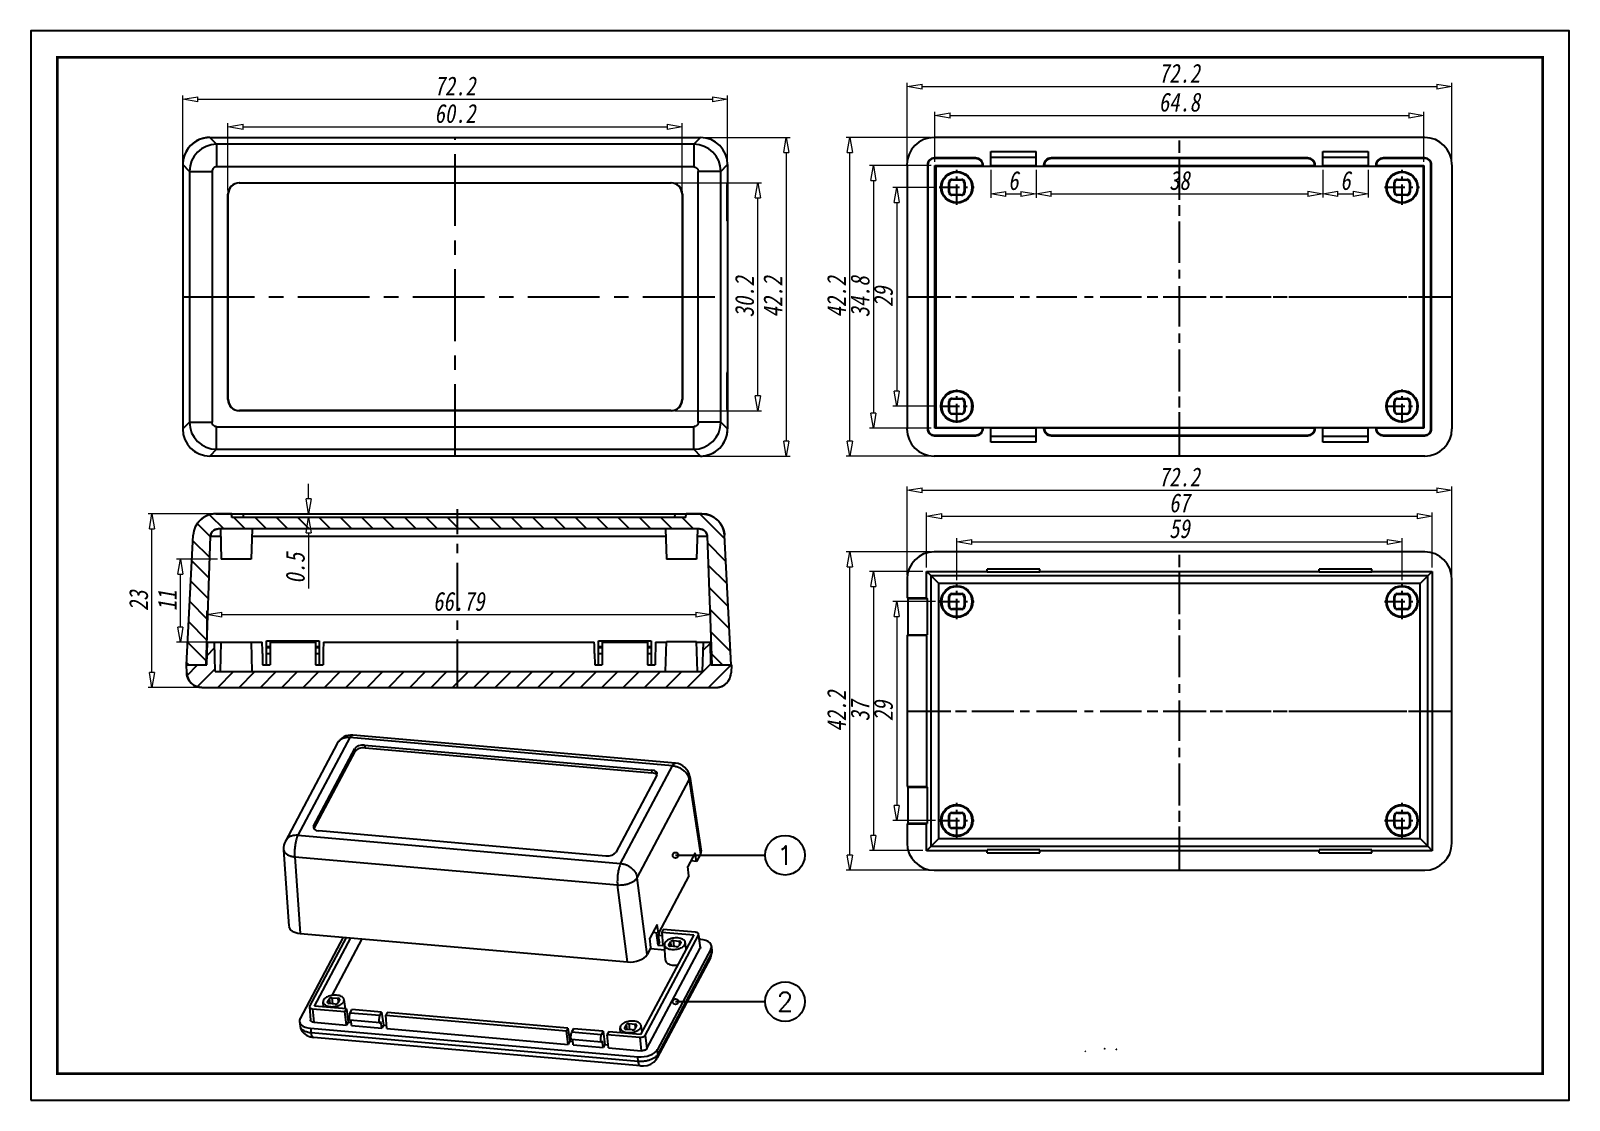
# Model space of a CAD drawing. Header units: millimetres. Extents: x -142 to 62, y 1002 to 1143.
import ezdxf
from ezdxf.enums import TextEntityAlignment as Align

# ---------------------------------------------------------------- set-up
doc = ezdxf.new("R2010")
doc.units = ezdxf.units.MM
doc.linetypes.add('CENTER', pattern=[50.8, 31.75, -6.35, 6.35, -6.35])
doc.layers.add('06___PRT_ALL_SURFS', color=7, linetype='Continuous')
doc.layers.add('from', color=7, linetype='Continuous')
doc.layers.add('dim', color=82, linetype='Continuous', lineweight=9)
doc.styles.add('TXT', font='txt.shx', dxfattribs={"bigfont": 'gbcbig.shx'})
doc.styles.add('wuwei', font='SimSun.ttf', dxfattribs={"width": 0.8, "oblique": 10})
doc.dimstyles.new('ISO-25', dxfattribs={"dimtxt": 2.5, "dimasz": 2.5, "dimexe": 1.25, "dimexo": 0.625, "dimtad": 1, "dimtxsty": 'Standard', "dimcen": 2.5, "dimadec": 0, "dimazin": 0, "dimtfac": 1, "dimtmove": 0, "dimatfit": 3, "dimfxl": 1, "dimarcsym": 0})
doc.dimstyles.new('wuwei', dxfattribs={"dimtxt": 2.5, "dimasz": 1.5, "dimexe": 0.3, "dimexo": 0.3, "dimgap": 0.5, "dimtad": 1, "dimdsep": 46, "dimtxsty": 'wuwei', "dimblk": 'CLOSEDBLANK', "dimcen": 0, "dimclrd": 42, "dimclre": 40, "dimclrt": 74, "dimazin": 2, "dimtfac": 1, "dimtofl": 0, "dimtmove": 0, "dimatfit": 3, "dimfxl": 1, "dimlwd": 5, "dimlwe": 5, "dimarcsym": 0})

msp = doc.modelspace()

# ---------------------------------------------------------------- texts
at = {"layer": 'from', "color": 6, "style": 'TXT'}
for s, p in [('1', (-41.69, 1034.285)), ('2', (-41.69, 1014.891))]:
    msp.add_text(s, height=2.5, dxfattribs=at).set_placement(p, align=Align.MIDDLE)

# ---------------------------------------------------------------- blocks, each defined once
blk = doc.blocks.new('_ClosedBlank')
at = {"color": 0, "linetype": 'ByBlock', "lineweight": -2}
for p, q in [((-1, 0.17), (0, 0)), ((-1, 0.17), (-1, -0.17)), ((0, 0), (-1, -0.17))]:
    blk.add_line(p, q, dxfattribs=at)
blk = doc.blocks.new('*D164')
at = {"layer": 'Defpoints', "color": 0}
for p in [(40.07, 1075.78), (-18.93, 1070.2), (40.07, 1070.2)]:
    blk.add_point(p, dxfattribs=at)
at = {"layer": 'dim', "color": 40, "lineweight": 5}
for p, q in [((-18.93, 1070.7), (-18.93, 1076.28)), ((40.07, 1070.7), (40.07, 1076.28))]:
    blk.add_line(p, q, dxfattribs=at)
at = {"layer": 'dim', "color": 42, "lineweight": 5}
blk.add_line((-16.93, 1075.78), (38.07, 1075.78), dxfattribs=at)
at = {"layer": 'dim', "color": 42, "lineweight": 5, "xscale": 2, "yscale": 2, "zscale": 2, "rotation": 180}
blk.add_blockref('_ClosedBlank', (-18.93, 1075.78), dxfattribs=at)
at = {"layer": 'dim', "color": 42, "lineweight": 5, "xscale": 2, "yscale": 2, "zscale": 2}
blk.add_blockref('_ClosedBlank', (40.07, 1075.78), dxfattribs=at)
at = {"layer": 'dim', "color": 74, "insert": (10.57, 1077.53), "char_height": 2.5, "attachment_point": 5, "style": 'wuwei'}
blk.add_mtext('59', dxfattribs=at)
blk = doc.blocks.new('*D98')
at = {"layer": 'Defpoints', "color": 0}
for p in [(44.07, 1079.19), (-22.93, 1071.88), (44.07, 1071.88)]:
    blk.add_point(p, dxfattribs=at)
at = {"layer": 'dim', "color": 40, "lineweight": 5}
for p, q in [((-22.93, 1072.38), (-22.93, 1079.69)), ((44.07, 1072.38), (44.07, 1079.69))]:
    blk.add_line(p, q, dxfattribs=at)
at = {"layer": 'dim', "color": 42, "lineweight": 5}
blk.add_line((-20.93, 1079.19), (42.07, 1079.19), dxfattribs=at)
at = {"layer": 'dim', "color": 42, "lineweight": 5, "xscale": 2, "yscale": 2, "zscale": 2, "rotation": 180}
blk.add_blockref('_ClosedBlank', (-22.93, 1079.19), dxfattribs=at)
at = {"layer": 'dim', "color": 42, "lineweight": 5, "xscale": 2, "yscale": 2, "zscale": 2}
blk.add_blockref('_ClosedBlank', (44.07, 1079.19), dxfattribs=at)
at = {"layer": 'dim', "color": 74, "insert": (10.57, 1080.94), "char_height": 2.5, "attachment_point": 5, "style": 'wuwei'}
blk.add_mtext('67', dxfattribs=at)
blk = doc.blocks.new('*D99')
at = {"layer": 'Defpoints', "color": 0}
for p in [(46.67, 1082.62), (-25.53, 1070.89), (46.67, 1070.89)]:
    blk.add_point(p, dxfattribs=at)
at = {"layer": 'dim', "color": 40, "lineweight": 5}
for p, q in [((-25.53, 1071.39), (-25.53, 1083.12)), ((46.67, 1071.39), (46.67, 1083.12))]:
    blk.add_line(p, q, dxfattribs=at)
at = {"layer": 'dim', "color": 42, "lineweight": 5}
blk.add_line((-23.53, 1082.62), (44.67, 1082.62), dxfattribs=at)
at = {"layer": 'dim', "color": 42, "lineweight": 5, "xscale": 2, "yscale": 2, "zscale": 2, "rotation": 180}
blk.add_blockref('_ClosedBlank', (-25.53, 1082.62), dxfattribs=at)
at = {"layer": 'dim', "color": 42, "lineweight": 5, "xscale": 2, "yscale": 2, "zscale": 2}
blk.add_blockref('_ClosedBlank', (46.67, 1082.62), dxfattribs=at)
at = {"layer": 'dim', "color": 74, "insert": (10.57, 1084.37), "char_height": 2.5, "attachment_point": 5, "style": 'wuwei'}
blk.add_mtext('72.2', dxfattribs=at)
blk = doc.blocks.new('*D100')
at = {"layer": 'Defpoints', "color": 0}
for p in [(-22.93, 1071.88), (-29.98, 1034.89), (-22.93, 1034.89)]:
    blk.add_point(p, dxfattribs=at)
at = {"layer": 'dim', "color": 40, "lineweight": 5}
for p, q in [((-23.43, 1071.88), (-30.48, 1071.88)), ((-23.43, 1034.89), (-30.48, 1034.89))]:
    blk.add_line(p, q, dxfattribs=at)
at = {"layer": 'dim', "color": 42, "lineweight": 5}
blk.add_line((-29.98, 1069.88), (-29.98, 1036.89), dxfattribs=at)
at = {"layer": 'dim', "color": 42, "lineweight": 5, "xscale": 2, "yscale": 2, "zscale": 2}
for p, rotation in [((-29.98, 1071.88), 90), ((-29.98, 1034.89), 270)]:
    blk.add_blockref('_ClosedBlank', p, dxfattribs=dict(at, rotation=rotation))
at = {"layer": 'dim', "color": 74, "insert": (-31.73, 1053.39), "char_height": 2.5, "attachment_point": 5, "rotation": 90, "style": 'wuwei'}
blk.add_mtext('37', dxfattribs=at)
blk = doc.blocks.new('*D101')
at = {"layer": 'Defpoints', "color": 0}
for p in [(-33.1, 1074.49), (-21.94, 1074.49), (-21.93, 1032.29)]:
    blk.add_point(p, dxfattribs=at)
at = {"layer": 'dim', "color": 40, "lineweight": 5}
for p, q in [((-22.43, 1074.49), (-33.6, 1074.49)), ((-22.43, 1032.29), (-33.6, 1032.29))]:
    blk.add_line(p, q, dxfattribs=at)
at = {"layer": 'dim', "color": 42, "lineweight": 5}
blk.add_line((-33.1, 1034.29), (-33.1, 1072.49), dxfattribs=at)
at = {"layer": 'dim', "color": 42, "lineweight": 5, "xscale": 2, "yscale": 2, "zscale": 2}
for p, rotation in [((-33.1, 1074.49), 90), ((-33.1, 1032.29), 270)]:
    blk.add_blockref('_ClosedBlank', p, dxfattribs=dict(at, rotation=rotation))
at = {"layer": 'dim', "color": 74, "insert": (-34.85, 1053.39), "char_height": 2.5, "attachment_point": 5, "rotation": 90, "style": 'wuwei'}
blk.add_mtext('42.2', dxfattribs=at)
blk = doc.blocks.new('*D165')
at = {"layer": 'Defpoints', "color": 0}
for p in [(-21.25, 1067.89), (-26.89, 1038.89), (-21.25, 1038.89)]:
    blk.add_point(p, dxfattribs=at)
at = {"layer": 'dim', "color": 40, "lineweight": 5}
for p, q in [((-21.75, 1067.89), (-27.39, 1067.89)), ((-21.75, 1038.89), (-27.39, 1038.89))]:
    blk.add_line(p, q, dxfattribs=at)
at = {"layer": 'dim', "color": 42, "lineweight": 5}
blk.add_line((-26.89, 1065.89), (-26.89, 1040.89), dxfattribs=at)
at = {"layer": 'dim', "color": 42, "lineweight": 5, "xscale": 2, "yscale": 2, "zscale": 2}
for p, rotation in [((-26.89, 1067.89), 90), ((-26.89, 1038.89), 270)]:
    blk.add_blockref('_ClosedBlank', p, dxfattribs=dict(at, rotation=rotation))
at = {"layer": 'dim', "color": 74, "insert": (-28.64, 1053.39), "char_height": 2.5, "attachment_point": 5, "rotation": 90, "style": 'wuwei'}
blk.add_mtext('29', dxfattribs=at)
blk = doc.blocks.new('*u79')
at = {"color": 7, "linetype": 'Continuous'}
for p, q in [((32.5, 21.1), (-32.5, 21.1)), ((-33.5, 15), (-33.5, 18.5)), ((-32.9, 17.9), (-33.5, 18.5)), ((-33.5, 18.5), (-25.5, 18.5)), ((-25.5, 18.39), (-25.5, 18.8)), ((-18.5, 18.8), (-25.5, 18.8)), ((-18.5, 18.39), (-25.5, 18.39)), ((-18.5, 18.39), (-18.5, 18.8)), ((-18.5, 18.5), (18.5, 18.5)), ((18.5, 18.39), (18.5, 18.8)), ((25.5, 18.8), (18.5, 18.8)), ((25.5, 18.39), (18.5, 18.39)), ((25.5, 18.39), (25.5, 18.8)), ((25.5, 18.5), (33.5, 18.5)), ((32.9, 17.9), (33.5, 18.5)), ((33.5, 18.5), (33.5, -18.5)), ((-36.1, 17.5), (-36.1, 15)), ((-32.9, -17.9), (-32.9, 17.9)), ((32.9, 17.9), (-32.9, 17.9)), ((-31.9, 16.9), (-32.9, 17.9)), ((-31.9, -16.9), (-31.9, 16.9)), ((31.9, 16.9), (-31.9, 16.9)), ((31.9, 16.9), (32.9, 17.9)), ((31.9, -16.9), (31.9, 16.9)), ((32.9, -17.9), (32.9, 17.9)), ((36.1, -17.5), (36.1, 17.5)), ((-36.1, 15), (-36, 14.9)), ((-36.1, 15), (-33.5, 15)), ((-36, 14.9), (-36, 10.1)), ((-36, 14.9), (-33.43, 14.9)), ((-33.5, 15), (-33.43, 14.9)), ((-33.43, 14.9), (-33.43, 10.1)), ((-30.55, 13.85), (-30.55, 15.15)), ((-30.48, 15.08), (-30.55, 15.15)), ((-30.48, 13.92), (-30.48, 15.08)), ((-30.08, 15.48), (-30.15, 15.55)), ((-30.15, 15.55), (-28.85, 15.55)), ((-30.08, 15.48), (-28.92, 15.48)), ((-28.92, 15.48), (-28.85, 15.55)), ((-28.52, 15.08), (-28.45, 15.15)), ((-28.52, 15.08), (-28.52, 13.92)), ((-28.45, 15.15), (-28.45, 13.85)), ((28.45, 13.85), (28.45, 15.15)), ((28.52, 15.08), (28.45, 15.15)), ((28.52, 13.92), (28.52, 15.08)), ((28.85, 15.55), (30.15, 15.55)), ((28.92, 15.48), (28.85, 15.55)), ((28.92, 15.48), (30.08, 15.48)), ((30.08, 15.48), (30.15, 15.55)), ((30.48, 15.08), (30.55, 15.15)), ((30.48, 15.08), (30.48, 13.92)), ((30.55, 15.15), (30.55, 13.85)), ((-30.48, 13.92), (-30.55, 13.85)), ((-30.08, 13.52), (-30.15, 13.45)), ((-28.85, 13.45), (-30.15, 13.45)), ((-28.92, 13.52), (-30.08, 13.52)), ((-28.92, 13.52), (-28.85, 13.45)), ((-28.52, 13.92), (-28.45, 13.85)), ((28.52, 13.92), (28.45, 13.85)), ((28.92, 13.52), (28.85, 13.45)), ((30.15, 13.45), (28.85, 13.45)), ((30.08, 13.52), (28.92, 13.52)), ((30.08, 13.52), (30.15, 13.45)), ((30.48, 13.92), (30.55, 13.85)), ((-36.1, 10), (-36, 10.1)), ((-36.1, 10), (-36.1, -10)), ((-33.5, 10), (-36.1, 10)), ((-36, 10.1), (-33.43, 10.1)), ((-33.5, 10), (-33.43, 10.1)), ((-33.5, 10), (-33.5, -10)), ((-36.1, -10), (-36, -10.1)), ((-36.1, -10), (-33.5, -10)), ((-36, -10.1), (-36, -14.9)), ((-36, -10.1), (-33.43, -10.1)), ((-33.5, -10), (-33.43, -10.1)), ((-33.43, -10.1), (-33.43, -14.9)), ((-30.55, -15.15), (-30.55, -13.85)), ((-30.48, -13.92), (-30.55, -13.85)), ((-30.48, -15.08), (-30.48, -13.92)), ((-30.08, -13.52), (-30.15, -13.45)), ((-30.15, -13.45), (-28.85, -13.45)), ((-30.08, -13.52), (-28.92, -13.52)), ((-28.92, -13.52), (-28.85, -13.45)), ((-28.52, -13.92), (-28.45, -13.85)), ((-28.52, -13.92), (-28.52, -15.08)), ((-28.45, -13.85), (-28.45, -15.15)), ((28.52, -13.92), (28.45, -13.85)), ((28.45, -15.15), (28.45, -13.85)), ((28.52, -15.08), (28.52, -13.92)), ((28.85, -13.45), (30.15, -13.45)), ((28.92, -13.52), (28.85, -13.45)), ((28.92, -13.52), (30.08, -13.52)), ((30.08, -13.52), (30.15, -13.45)), ((30.48, -13.92), (30.55, -13.85)), ((30.48, -13.92), (30.48, -15.08)), ((30.55, -13.85), (30.55, -15.15)), ((-36.1, -15), (-36, -14.9)), ((-36.1, -15), (-36.1, -17.5)), ((-33.5, -15), (-36.1, -15)), ((-33.43, -14.9), (-36, -14.9)), ((-33.5, -15), (-33.43, -14.9)), ((-33.5, -18.5), (-33.5, -15)), ((-30.48, -15.08), (-30.55, -15.15)), ((-30.08, -15.48), (-30.15, -15.55)), ((-28.85, -15.55), (-30.15, -15.55)), ((-28.92, -15.48), (-30.08, -15.48)), ((-28.92, -15.48), (-28.85, -15.55)), ((-28.52, -15.08), (-28.45, -15.15)), ((28.52, -15.08), (28.45, -15.15)), ((28.92, -15.48), (28.85, -15.55)), ((30.15, -15.55), (28.85, -15.55)), ((30.08, -15.48), (28.92, -15.48)), ((30.08, -15.48), (30.15, -15.55)), ((30.48, -15.08), (30.55, -15.15)), ((-32.9, -17.9), (-33.5, -18.5)), ((-31.9, -16.9), (-32.9, -17.9)), ((-32.9, -17.9), (32.9, -17.9)), ((-31.9, -16.9), (31.9, -16.9)), ((31.9, -16.9), (32.9, -17.9)), ((32.9, -17.9), (33.5, -18.5)), ((-25.5, -18.5), (-33.5, -18.5)), ((-25.5, -18.8), (-25.5, -18.39)), ((-18.5, -18.39), (-25.5, -18.39)), ((-25.5, -18.8), (-18.5, -18.8)), ((-18.5, -18.8), (-18.5, -18.39)), ((18.5, -18.5), (-18.5, -18.5)), ((25.5, -18.39), (18.5, -18.39)), ((18.5, -18.8), (18.5, -18.39)), ((18.5, -18.8), (25.5, -18.8)), ((25.5, -18.8), (25.5, -18.39)), ((33.5, -18.5), (25.5, -18.5)), ((-32.5, -21.1), (32.5, -21.1))]:
    blk.add_line(p, q, dxfattribs=at)
at = {"color": 1, "linetype": 'CENTER', "ltscale": 0.168799}
for p, q in [((0, -21.1), (0, 21.1)), ((-36.1, 0), (36.1, 0))]:
    blk.add_line(p, q, dxfattribs=at)
at = {"color": 1, "linetype": 'CENTER', "ltscale": 0.08419}
for p, q in [((-29.5, 12.18), (-29.5, 16.82)), ((29.5, 12.18), (29.5, 16.82)), ((-31.82, 14.5), (-27.18, 14.5)), ((27.18, 14.5), (31.82, 14.5)), ((-29.5, -16.82), (-29.5, -12.18)), ((29.5, -16.82), (29.5, -12.18)), ((-31.82, -14.5), (-27.18, -14.5)), ((27.18, -14.5), (31.82, -14.5))]:
    blk.add_line(p, q, dxfattribs=at)
at = {"color": 7, "linetype": 'Continuous'}
for centre, radius in [((-29.5, 14.5), 2.1), ((-29.5, 14.5), 2), ((29.5, 14.5), 2.1), ((29.5, 14.5), 2), ((-29.5, -14.5), 2.1), ((-29.5, -14.5), 2), ((29.5, -14.5), 2.1), ((29.5, -14.5), 2)]:
    blk.add_circle(centre, radius, dxfattribs=at)
for centre, major_axis, ratio, start_param, end_param in [((-32.49, 17.49), (-2.55, 2.55), 0.997265, -0.784029, 0.784029), ((32.49, 17.49), (2.55, 2.55), 0.997265, -0.784029, 0.784029), ((-30.15, 15.15), (-0.283, 0.283), 0.999695, -0.785246, 0.785246), ((-30.08, 15.08), (0.283, -0.283), 0.999695, 2.356347, 3.926839), ((-28.92, 15.08), (-0.283, -0.283), 0.999695, 2.356347, 3.926839), ((-28.85, 15.15), (0.283, 0.283), 0.999695, -0.785246, 0.785246), ((28.85, 15.15), (0.283, -0.283), 0.999695, 2.356347, 3.926839), ((28.92, 15.08), (0.283, -0.283), 0.999695, 2.356347, 3.926839), ((30.08, 15.08), (-0.283, -0.283), 0.999695, 2.356347, 3.926839), ((30.15, 15.15), (0.283, 0.283), 0.999695, -0.785246, 0.785246), ((-30.15, 13.85), (0.283, 0.283), 0.999695, -3.926839, -2.356347), ((-30.08, 13.92), (0.283, 0.283), 0.999695, 2.356347, 3.926839), ((-28.92, 13.92), (-0.283, 0.283), 0.999695, 2.356347, 3.926839), ((-28.85, 13.85), (-0.283, 0.283), 0.999695, -3.926839, -2.356347), ((28.85, 13.85), (0.283, 0.283), 0.999695, -3.926839, -2.356347), ((28.92, 13.92), (0.283, 0.283), 0.999695, 2.356347, 3.926839), ((30.08, 13.92), (-0.283, 0.283), 0.999695, 2.356347, 3.926839), ((30.15, 13.85), (0.283, -0.283), 0.999695, -0.785246, 0.785246), ((-30.15, -13.85), (-0.283, 0.283), 0.999695, -0.785246, 0.785246), ((-30.08, -13.92), (0.283, -0.283), 0.999695, 2.356347, 3.926839), ((-28.92, -13.92), (-0.283, -0.283), 0.999695, 2.356347, 3.926839), ((-28.85, -13.85), (0.283, 0.283), 0.999695, -0.785246, 0.785246), ((28.85, -13.85), (0.283, -0.283), 0.999695, 2.356347, 3.926839), ((28.92, -13.92), (0.283, -0.283), 0.999695, 2.356347, 3.926839), ((30.08, -13.92), (-0.283, -0.283), 0.999695, 2.356347, 3.926839), ((30.15, -13.85), (0.283, 0.283), 0.999695, -0.785246, 0.785246), ((-30.15, -15.15), (0.283, 0.283), 0.999695, -3.926839, -2.356347), ((-30.08, -15.08), (0.283, 0.283), 0.999695, 2.356347, 3.926839), ((-28.92, -15.08), (-0.283, 0.283), 0.999695, 2.356347, 3.926839), ((-28.85, -15.15), (-0.283, 0.283), 0.999695, -3.926839, -2.356347), ((28.85, -15.15), (0.283, 0.283), 0.999695, -3.926839, -2.356347), ((28.92, -15.08), (0.283, 0.283), 0.999695, 2.356347, 3.926839), ((30.08, -15.08), (-0.283, 0.283), 0.999695, 2.356347, 3.926839), ((30.15, -15.15), (0.283, -0.283), 0.999695, -0.785246, 0.785246), ((-32.49, -17.49), (-2.55, -2.55), 0.997265, -0.784029, 0.784029), ((32.49, -17.49), (2.55, -2.55), 0.997265, -0.784029, 0.784029)]:
    blk.add_ellipse(centre, major_axis=major_axis, ratio=ratio, start_param=start_param, end_param=end_param, dxfattribs=at)
blk = doc.blocks.new('*D102')
at = {"layer": 'Defpoints', "color": 0}
for p in [(46.67, 1136.09), (-25.53, 1125.75), (46.67, 1125.75)]:
    blk.add_point(p, dxfattribs=at)
at = {"layer": 'dim', "color": 40, "lineweight": 5}
for p, q in [((-25.53, 1126.25), (-25.53, 1136.59)), ((46.67, 1126.25), (46.67, 1136.59))]:
    blk.add_line(p, q, dxfattribs=at)
at = {"layer": 'dim', "color": 42, "lineweight": 5}
blk.add_line((-23.53, 1136.09), (44.67, 1136.09), dxfattribs=at)
at = {"layer": 'dim', "color": 42, "lineweight": 5, "xscale": 2, "yscale": 2, "zscale": 2, "rotation": 180}
blk.add_blockref('_ClosedBlank', (-25.53, 1136.09), dxfattribs=at)
at = {"layer": 'dim', "color": 42, "lineweight": 5, "xscale": 2, "yscale": 2, "zscale": 2}
blk.add_blockref('_ClosedBlank', (46.67, 1136.09), dxfattribs=at)
at = {"layer": 'dim', "color": 74, "insert": (10.57, 1137.84), "char_height": 2.5, "attachment_point": 5, "style": 'wuwei'}
blk.add_mtext('72.2', dxfattribs=at)
blk = doc.blocks.new('*D103')
at = {"layer": 'Defpoints', "color": 0}
for p in [(42.97, 1132.27), (-21.83, 1125.65), (42.97, 1125.65)]:
    blk.add_point(p, dxfattribs=at)
at = {"layer": 'dim', "color": 40, "lineweight": 5}
for p, q in [((-21.83, 1126.15), (-21.83, 1132.77)), ((42.97, 1126.15), (42.97, 1132.77))]:
    blk.add_line(p, q, dxfattribs=at)
at = {"layer": 'dim', "color": 42, "lineweight": 5}
blk.add_line((-19.83, 1132.27), (40.97, 1132.27), dxfattribs=at)
at = {"layer": 'dim', "color": 42, "lineweight": 5, "xscale": 2, "yscale": 2, "zscale": 2, "rotation": 180}
blk.add_blockref('_ClosedBlank', (-21.83, 1132.27), dxfattribs=at)
at = {"layer": 'dim', "color": 42, "lineweight": 5, "xscale": 2, "yscale": 2, "zscale": 2}
blk.add_blockref('_ClosedBlank', (42.97, 1132.27), dxfattribs=at)
at = {"layer": 'dim', "color": 74, "insert": (10.57, 1134.02), "char_height": 2.5, "attachment_point": 5, "style": 'wuwei'}
blk.add_mtext('64.8', dxfattribs=at)
blk = doc.blocks.new('*D104')
at = {"layer": 'Defpoints', "color": 0}
for p in [(-14.43, 1125.57), (-8.43, 1125.57), (-8.43, 1121.88)]:
    blk.add_point(p, dxfattribs=at)
at = {"layer": 'dim', "color": 40, "lineweight": 5}
for p, q in [((-14.43, 1125.07), (-14.43, 1121.38)), ((-8.43, 1125.07), (-8.43, 1121.38))]:
    blk.add_line(p, q, dxfattribs=at)
at = {"layer": 'dim', "color": 42, "lineweight": 5}
blk.add_line((-12.43, 1121.88), (-10.43, 1121.88), dxfattribs=at)
at = {"layer": 'dim', "color": 42, "lineweight": 5, "xscale": 2, "yscale": 2, "zscale": 2, "rotation": 180}
blk.add_blockref('_ClosedBlank', (-14.43, 1121.88), dxfattribs=at)
at = {"layer": 'dim', "color": 42, "lineweight": 5, "xscale": 2, "yscale": 2, "zscale": 2}
blk.add_blockref('_ClosedBlank', (-8.43, 1121.88), dxfattribs=at)
at = {"layer": 'dim', "color": 74, "insert": (-11.43, 1123.63), "char_height": 2.5, "attachment_point": 5, "style": 'wuwei'}
blk.add_mtext('6', dxfattribs=at)
blk = doc.blocks.new('*D105')
at = {"layer": 'Defpoints', "color": 0}
for p in [(-8.43, 1125.57), (29.57, 1125.57), (29.57, 1121.89)]:
    blk.add_point(p, dxfattribs=at)
at = {"layer": 'dim', "color": 40, "lineweight": 5}
for p, q in [((-8.43, 1125.07), (-8.43, 1121.39)), ((29.57, 1125.07), (29.57, 1121.39))]:
    blk.add_line(p, q, dxfattribs=at)
at = {"layer": 'dim', "color": 42, "lineweight": 5}
blk.add_line((-6.43, 1121.89), (27.57, 1121.89), dxfattribs=at)
at = {"layer": 'dim', "color": 42, "lineweight": 5, "xscale": 2, "yscale": 2, "zscale": 2, "rotation": 180}
blk.add_blockref('_ClosedBlank', (-8.43, 1121.89), dxfattribs=at)
at = {"layer": 'dim', "color": 42, "lineweight": 5, "xscale": 2, "yscale": 2, "zscale": 2}
blk.add_blockref('_ClosedBlank', (29.57, 1121.89), dxfattribs=at)
at = {"layer": 'dim', "color": 74, "insert": (10.57, 1123.64), "char_height": 2.5, "attachment_point": 5, "style": 'wuwei'}
blk.add_mtext('38', dxfattribs=at)
blk = doc.blocks.new('*D106')
at = {"layer": 'Defpoints', "color": 0}
for p in [(29.57, 1125.57), (35.57, 1125.57), (35.57, 1121.89)]:
    blk.add_point(p, dxfattribs=at)
at = {"layer": 'dim', "color": 40, "lineweight": 5}
for p, q in [((29.57, 1125.07), (29.57, 1121.39)), ((35.57, 1125.07), (35.57, 1121.39))]:
    blk.add_line(p, q, dxfattribs=at)
at = {"layer": 'dim', "color": 42, "lineweight": 5}
blk.add_line((31.57, 1121.89), (33.57, 1121.89), dxfattribs=at)
at = {"layer": 'dim', "color": 42, "lineweight": 5, "xscale": 2, "yscale": 2, "zscale": 2, "rotation": 180}
blk.add_blockref('_ClosedBlank', (29.57, 1121.89), dxfattribs=at)
at = {"layer": 'dim', "color": 42, "lineweight": 5, "xscale": 2, "yscale": 2, "zscale": 2}
blk.add_blockref('_ClosedBlank', (35.57, 1121.89), dxfattribs=at)
at = {"layer": 'dim', "color": 74, "insert": (32.57, 1123.64), "char_height": 2.5, "attachment_point": 5, "style": 'wuwei'}
blk.add_mtext('6', dxfattribs=at)
blk = doc.blocks.new('*D107')
at = {"layer": 'Defpoints', "color": 0}
for p in [(-21.83, 1125.65), (-29.98, 1090.85), (-21.83, 1090.85)]:
    blk.add_point(p, dxfattribs=at)
at = {"layer": 'dim', "color": 40, "lineweight": 5}
for p, q in [((-22.33, 1125.65), (-30.48, 1125.65)), ((-22.33, 1090.85), (-30.48, 1090.85))]:
    blk.add_line(p, q, dxfattribs=at)
at = {"layer": 'dim', "color": 42, "lineweight": 5}
blk.add_line((-29.98, 1123.65), (-29.98, 1092.85), dxfattribs=at)
at = {"layer": 'dim', "color": 42, "lineweight": 5, "xscale": 2, "yscale": 2, "zscale": 2}
for p, rotation in [((-29.98, 1125.65), 90), ((-29.98, 1090.85), 270)]:
    blk.add_blockref('_ClosedBlank', p, dxfattribs=dict(at, rotation=rotation))
at = {"layer": 'dim', "color": 74, "insert": (-31.73, 1108.25), "char_height": 2.5, "attachment_point": 5, "rotation": 90, "style": 'wuwei'}
blk.add_mtext('34.8', dxfattribs=at)
blk = doc.blocks.new('*D108')
at = {"layer": 'Defpoints', "color": 0}
for p in [(-33.1, 1129.35), (-21.93, 1129.35), (-21.93, 1087.15)]:
    blk.add_point(p, dxfattribs=at)
at = {"layer": 'dim', "color": 40, "lineweight": 5}
for p, q in [((-22.43, 1129.35), (-33.6, 1129.35)), ((-22.43, 1087.15), (-33.6, 1087.15))]:
    blk.add_line(p, q, dxfattribs=at)
at = {"layer": 'dim', "color": 42, "lineweight": 5}
blk.add_line((-33.1, 1089.15), (-33.1, 1127.35), dxfattribs=at)
at = {"layer": 'dim', "color": 42, "lineweight": 5, "xscale": 2, "yscale": 2, "zscale": 2}
for p, rotation in [((-33.1, 1129.35), 90), ((-33.1, 1087.15), 270)]:
    blk.add_blockref('_ClosedBlank', p, dxfattribs=dict(at, rotation=rotation))
at = {"layer": 'dim', "color": 74, "insert": (-34.85, 1108.25), "char_height": 2.5, "attachment_point": 5, "rotation": 90, "style": 'wuwei'}
blk.add_mtext('42.2', dxfattribs=at)
blk = doc.blocks.new('*D166')
at = {"layer": 'Defpoints', "color": 0}
for p in [(-21.25, 1122.75), (-26.89, 1093.75), (-21.13, 1093.75)]:
    blk.add_point(p, dxfattribs=at)
at = {"layer": 'dim', "color": 40, "lineweight": 5}
for p, q in [((-21.75, 1122.75), (-27.39, 1122.75)), ((-21.63, 1093.75), (-27.39, 1093.75))]:
    blk.add_line(p, q, dxfattribs=at)
at = {"layer": 'dim', "color": 42, "lineweight": 5}
blk.add_line((-26.89, 1120.75), (-26.89, 1095.75), dxfattribs=at)
at = {"layer": 'dim', "color": 42, "lineweight": 5, "xscale": 2, "yscale": 2, "zscale": 2}
for p, rotation in [((-26.89, 1122.75), 90), ((-26.89, 1093.75), 270)]:
    blk.add_blockref('_ClosedBlank', p, dxfattribs=dict(at, rotation=rotation))
at = {"layer": 'dim', "color": 74, "insert": (-28.64, 1108.25), "char_height": 2.5, "attachment_point": 5, "rotation": 90, "style": 'wuwei'}
blk.add_mtext('29', dxfattribs=at)
blk = doc.blocks.new('*u73')
at = {"color": 7, "linetype": 'Continuous'}
for p, q in [((32.5, 21.1), (-32.5, 21.1)), ((-27, 18.4), (-32.5, 18.4)), ((-32.5, 18.32), (-32.5, 18.4)), ((-27.05, 18.32), (-27, 18.4)), ((-25, 19.25), (-19, 19.25)), ((-25, 17.32), (-25, 19.25)), ((-25, 18.5), (-19, 18.5)), ((-19, 17.32), (-19, 19.25)), ((17, 18.4), (-17, 18.4)), ((-17, 18.4), (-16.95, 18.32)), ((16.95, 18.32), (17, 18.4)), ((19, 19.25), (25, 19.25)), ((19, 17.32), (19, 19.25)), ((19, 18.5), (25, 18.5)), ((25, 19.25), (25, 17.32)), ((27, 18.4), (27.05, 18.32)), ((32.5, 18.4), (27, 18.4)), ((32.5, 18.32), (32.5, 18.4)), ((-36.1, 17.5), (-36.1, -17.5)), ((-33.32, 17.5), (-33.4, 17.5)), ((-33.4, 17.5), (-33.4, -17.5)), ((-33.32, 17.5), (-33.32, -17.5)), ((-27.05, 18.32), (-32.5, 18.32)), ((-32.4, 17.4), (-26.06, 17.4)), ((-32.4, 17.4), (-32.3, 17.3)), ((-32.4, -17.4), (-32.4, 17.4)), ((-32.3, 17.3), (32.3, 17.3)), ((-32.3, 17.3), (-32.3, -17.3)), ((-26.03, 17.36), (-26, 17.4)), ((-26.03, 17.36), (-26, 17.32)), ((-26, 17.4), (-26, 17.32)), ((-26, 17.32), (-25, 17.32)), ((-25, 17.4), (-19, 17.4)), ((-19, 17.32), (-18, 17.32)), ((-18, 17.4), (-17.97, 17.36)), ((-18, 17.32), (-18, 17.4)), ((-17.97, 17.36), (-18, 17.32)), ((-17.94, 17.4), (17.94, 17.4)), ((16.95, 18.32), (-16.95, 18.32)), ((17.97, 17.36), (18, 17.4)), ((17.97, 17.36), (18, 17.32)), ((18, 17.4), (18, 17.32)), ((18, 17.32), (19, 17.32)), ((19, 17.4), (25, 17.4)), ((25, 17.32), (26, 17.32)), ((26, 17.4), (26.03, 17.36)), ((26, 17.32), (26, 17.4)), ((26.03, 17.36), (26, 17.32)), ((26.06, 17.4), (32.4, 17.4)), ((32.5, 18.32), (27.05, 18.32)), ((32.4, 17.4), (32.3, 17.3)), ((32.3, 17.3), (32.3, -17.3)), ((32.4, 17.4), (32.4, -17.4)), ((33.32, -17.5), (33.32, 17.5)), ((33.32, 17.5), (33.4, 17.5)), ((33.4, -17.5), (33.4, 17.5)), ((36.1, 17.5), (36.1, -17.5)), ((-30.48, 15.08), (-30.55, 15.15)), ((-30.55, 13.85), (-30.55, 15.15)), ((-30.48, 13.92), (-30.48, 15.08)), ((-30.15, 15.55), (-28.85, 15.55)), ((-30.08, 15.48), (-30.15, 15.55)), ((-30.08, 15.48), (-28.92, 15.48)), ((-28.92, 15.48), (-28.85, 15.55)), ((-28.52, 15.08), (-28.45, 15.15)), ((-28.52, 15.08), (-28.52, 13.92)), ((-28.45, 15.15), (-28.45, 13.85)), ((28.52, 15.08), (28.45, 15.15)), ((28.45, 13.85), (28.45, 15.15)), ((28.52, 13.92), (28.52, 15.08)), ((28.92, 15.48), (28.85, 15.55)), ((28.85, 15.55), (30.15, 15.55)), ((28.92, 15.48), (30.08, 15.48)), ((30.08, 15.48), (30.15, 15.55)), ((30.48, 15.08), (30.55, 15.15)), ((30.48, 15.08), (30.48, 13.92)), ((30.55, 15.15), (30.55, 13.85)), ((-30.48, 13.92), (-30.55, 13.85)), ((-30.08, 13.52), (-30.15, 13.45)), ((-28.85, 13.45), (-30.15, 13.45)), ((-28.92, 13.52), (-30.08, 13.52)), ((-28.92, 13.52), (-28.85, 13.45)), ((-28.52, 13.92), (-28.45, 13.85)), ((28.52, 13.92), (28.45, 13.85)), ((28.92, 13.52), (28.85, 13.45)), ((30.15, 13.45), (28.85, 13.45)), ((30.08, 13.52), (28.92, 13.52)), ((30.08, 13.52), (30.15, 13.45)), ((30.48, 13.92), (30.55, 13.85)), ((-30.48, -13.92), (-30.55, -13.85)), ((-30.55, -15.15), (-30.55, -13.85)), ((-30.48, -15.08), (-30.48, -13.92)), ((-30.15, -13.45), (-28.85, -13.45)), ((-30.08, -13.52), (-30.15, -13.45)), ((-30.08, -13.52), (-28.92, -13.52)), ((-28.92, -13.52), (-28.85, -13.45)), ((-28.52, -13.92), (-28.45, -13.85)), ((-28.52, -13.92), (-28.52, -15.08)), ((-28.45, -13.85), (-28.45, -15.15)), ((28.45, -15.15), (28.45, -13.85)), ((28.52, -13.92), (28.45, -13.85)), ((28.52, -15.08), (28.52, -13.92)), ((28.92, -13.52), (28.85, -13.45)), ((28.85, -13.45), (30.15, -13.45)), ((28.92, -13.52), (30.08, -13.52)), ((30.08, -13.52), (30.15, -13.45)), ((30.48, -13.92), (30.55, -13.85)), ((30.48, -13.92), (30.48, -15.08)), ((30.55, -13.85), (30.55, -15.15)), ((-30.48, -15.08), (-30.55, -15.15)), ((-30.08, -15.48), (-30.15, -15.55)), ((-28.85, -15.55), (-30.15, -15.55)), ((-28.92, -15.48), (-30.08, -15.48)), ((-28.92, -15.48), (-28.85, -15.55)), ((-28.52, -15.08), (-28.45, -15.15)), ((28.52, -15.08), (28.45, -15.15)), ((28.92, -15.48), (28.85, -15.55)), ((30.15, -15.55), (28.85, -15.55)), ((30.08, -15.48), (28.92, -15.48)), ((30.08, -15.48), (30.15, -15.55)), ((30.48, -15.08), (30.55, -15.15)), ((-33.32, -17.5), (-33.4, -17.5)), ((-32.5, -18.32), (-27.05, -18.32)), ((-32.5, -18.32), (-32.5, -18.4)), ((-32.4, -17.4), (-32.3, -17.3)), ((-26.06, -17.4), (-32.4, -17.4)), ((-32.3, -17.3), (32.3, -17.3)), ((-27, -18.4), (-27.05, -18.32)), ((-26.03, -17.36), (-26, -17.32)), ((-26, -17.4), (-26.03, -17.36)), ((-26, -17.32), (-25, -17.32)), ((-26, -17.32), (-26, -17.4)), ((-25, -19.25), (-25, -17.32)), ((-19, -17.4), (-25, -17.4)), ((-19, -17.32), (-18, -17.32)), ((-19, -19.25), (-19, -17.32)), ((-18, -17.4), (-18, -17.32)), ((-17.97, -17.36), (-18, -17.32)), ((-17.97, -17.36), (-18, -17.4)), ((17.94, -17.4), (-17.94, -17.4)), ((-16.95, -18.32), (-17, -18.4)), ((-16.95, -18.32), (16.95, -18.32)), ((17, -18.4), (16.95, -18.32)), ((17.97, -17.36), (18, -17.32)), ((18, -17.4), (17.97, -17.36)), ((18, -17.32), (18, -17.4)), ((18, -17.32), (19, -17.32)), ((19, -19.25), (19, -17.32)), ((25, -17.4), (19, -17.4)), ((25, -19.25), (25, -17.32)), ((25, -17.32), (26, -17.32)), ((26, -17.4), (26, -17.32)), ((26.03, -17.36), (26, -17.32)), ((26.03, -17.36), (26, -17.4)), ((32.4, -17.4), (26.06, -17.4)), ((27.05, -18.32), (27, -18.4)), ((27.05, -18.32), (32.5, -18.32)), ((32.4, -17.4), (32.3, -17.3)), ((32.5, -18.32), (32.5, -18.4)), ((33.32, -17.5), (33.4, -17.5)), ((-32.5, -18.4), (-27, -18.4)), ((-19, -18.5), (-25, -18.5)), ((-19, -19.25), (-25, -19.25)), ((-17, -18.4), (17, -18.4)), ((25, -18.5), (19, -18.5)), ((25, -19.25), (19, -19.25)), ((27, -18.4), (32.5, -18.4)), ((32.5, -21.1), (-32.5, -21.1))]:
    blk.add_line(p, q, dxfattribs=at)
at = {"color": 1, "linetype": 'CENTER', "ltscale": 0.168803}
for p, q in [((0, -21.1), (0, 21.1)), ((-36.1, 0), (36.1, 0))]:
    blk.add_line(p, q, dxfattribs=at)
at = {"color": 1, "linetype": 'CENTER', "ltscale": 0.08419}
for p, q in [((-29.5, 12.18), (-29.5, 16.82)), ((29.5, 12.18), (29.5, 16.82)), ((-31.82, 14.5), (-27.18, 14.5)), ((27.18, 14.5), (31.82, 14.5))]:
    blk.add_line(p, q, dxfattribs=at)
at = {"color": 1, "linetype": 'CENTER', "ltscale": 0.08}
for p, q in [((-29.5, -16.7), (-29.5, -12.3)), ((29.5, -16.7), (29.5, -12.3)), ((-31.7, -14.5), (-27.3, -14.5)), ((27.3, -14.5), (31.7, -14.5))]:
    blk.add_line(p, q, dxfattribs=at)
at = {"color": 7, "linetype": 'Continuous'}
for centre, radius in [((-29.5, 14.5), 2.1), ((-29.5, 14.5), 2), ((29.5, 14.5), 2.1), ((29.5, 14.5), 2), ((-29.5, -14.5), 2.1), ((-29.5, -14.5), 2), ((29.5, -14.5), 2.1), ((29.5, -14.5), 2)]:
    blk.add_circle(centre, radius, dxfattribs=at)
for centre, radius, start, end in [((-32.5, 17.5), 0.899, 89.9865, 180.0135), ((32.5, 17.5), 0.899, 359.9865, 90.0135), ((-32.5, 17.5), 0.821, 89.9834, 180.0166), ((32.5, 17.5), 0.821, 359.9834, 90.0166), ((-32.5, -17.5), 0.899, 179.9865, 270.0135), ((-32.5, -17.5), 0.821, 179.9834, 270.0166), ((32.5, -17.5), 0.821, 269.9834, 0.0166), ((32.5, -17.5), 0.899, 269.9865, 0.0135)]:
    blk.add_arc(centre, radius, start, end, dxfattribs=at)
for centre, major_axis, ratio, start_param, end_param in [((-32.5, 17.5), (-2.55, 2.55), 0.998783, -0.784789, 0.784789), ((32.5, 17.5), (2.55, 2.55), 0.998783, -0.784789, 0.784789), ((-27, 17.4), (0.555, 0.832), 0.999505, -0.982624, 0.587716), ((-17, 17.4), (-0.555, 0.832), 0.999505, -0.587716, 0.982624), ((17, 17.4), (0.555, 0.832), 0.999505, -0.982624, 0.587716), ((27, 17.4), (-0.555, 0.832), 0.999505, -0.587716, 0.982624), ((-27.05, 17.32), (0.555, 0.832), 0.999505, -0.904125, 0.587716), ((-27.03, 17.36), (1.05, -0.2), 0.43795, 0.40339, 0.481888), ((-16.97, 17.36), (1.05, 0.2), 0.43795, 2.659704, 2.738203), ((-16.95, 17.32), (0.555, -0.832), 0.999505, 2.553877, 4.045718), ((16.95, 17.32), (0.555, 0.832), 0.999505, -0.904125, 0.587716), ((16.97, 17.36), (1.05, -0.2), 0.43795, 0.40339, 0.481888), ((27.03, 17.36), (1.05, 0.2), 0.43795, 2.659704, 2.738203), ((27.05, 17.32), (0.555, -0.832), 0.999505, 2.553877, 4.045718), ((-30.15, 15.15), (0.283, -0.283), 0.999695, 2.356347, 3.926839), ((-30.08, 15.08), (0.283, -0.283), 0.999695, 2.356347, 3.926839), ((-28.92, 15.08), (-0.283, -0.283), 0.999695, 2.356347, 3.926839), ((-28.85, 15.15), (0.283, 0.283), 0.999695, -0.785246, 0.785246), ((28.85, 15.15), (0.283, -0.283), 0.999695, 2.356347, 3.926839), ((28.92, 15.08), (0.283, -0.283), 0.999695, 2.356347, 3.926839), ((30.08, 15.08), (-0.283, -0.283), 0.999695, 2.356347, 3.926839), ((30.15, 15.15), (0.283, 0.283), 0.999695, -0.785246, 0.785246), ((-30.15, 13.85), (0.283, 0.283), 0.999695, -3.926839, -2.356347), ((-30.08, 13.92), (0.283, 0.283), 0.999695, 2.356347, 3.926839), ((-28.92, 13.92), (-0.283, 0.283), 0.999695, 2.356347, 3.926839), ((-28.85, 13.85), (0.283, -0.283), 0.999695, -0.785246, 0.785246), ((28.85, 13.85), (0.283, 0.283), 0.999695, 2.356347, 3.926839), ((28.92, 13.92), (0.283, 0.283), 0.999695, 2.356347, 3.926839), ((30.08, 13.92), (-0.283, 0.283), 0.999695, 2.356347, 3.926839), ((30.15, 13.85), (0.283, -0.283), 0.999695, -0.785246, 0.785246), ((-30.15, -13.85), (0.283, -0.283), 0.999695, 2.356347, 3.926839), ((-30.08, -13.92), (0.283, -0.283), 0.999695, 2.356347, 3.926839), ((-28.92, -13.92), (-0.283, -0.283), 0.999695, 2.356347, 3.926839), ((-28.85, -13.85), (0.283, 0.283), 0.999695, -0.785246, 0.785246), ((28.85, -13.85), (0.283, -0.283), 0.999695, 2.356347, 3.926839), ((28.92, -13.92), (0.283, -0.283), 0.999695, 2.356347, 3.926839), ((30.08, -13.92), (-0.283, -0.283), 0.999695, 2.356347, 3.926839), ((30.15, -13.85), (0.283, 0.283), 0.999695, -0.785246, 0.785246), ((-30.15, -15.15), (0.283, 0.283), 0.999695, -3.926839, -2.356347), ((-30.08, -15.08), (0.283, 0.283), 0.999695, 2.356347, 3.926839), ((-28.92, -15.08), (-0.283, 0.283), 0.999695, 2.356347, 3.926839), ((-28.85, -15.15), (0.283, -0.283), 0.999695, -0.785246, 0.785246), ((28.85, -15.15), (0.283, 0.283), 0.999695, 2.356347, 3.926839), ((28.92, -15.08), (0.283, 0.283), 0.999695, 2.356347, 3.926839), ((30.08, -15.08), (-0.283, 0.283), 0.999695, 2.356347, 3.926839), ((30.15, -15.15), (0.283, -0.283), 0.999695, -0.785246, 0.785246), ((-32.5, -17.5), (-2.55, -2.55), 0.998783, -0.784789, 0.784789), ((-27.05, -17.32), (-0.555, 0.832), 0.999505, 2.553877, 4.045718), ((-27, -17.4), (-0.555, 0.832), 0.999505, -3.729308, -2.158969), ((-27.03, -17.36), (1.05, 0.2), 0.43795, -0.481888, -0.40339), ((-17, -17.4), (0.555, 0.832), 0.999505, -4.124217, -2.553877), ((-16.97, -17.36), (1.05, -0.2), 0.43795, -2.738203, -2.659704), ((-16.95, -17.32), (-0.555, -0.832), 0.999505, -0.904125, 0.587716), ((16.95, -17.32), (-0.555, 0.832), 0.999505, 2.553877, 4.045718), ((17, -17.4), (-0.555, 0.832), 0.999505, -3.729308, -2.158969), ((16.97, -17.36), (1.05, 0.2), 0.43795, -0.481888, -0.40339), ((27, -17.4), (0.555, 0.832), 0.999505, -4.124217, -2.553877), ((27.03, -17.36), (1.05, -0.2), 0.43795, -2.738203, -2.659704), ((27.05, -17.32), (-0.555, -0.832), 0.999505, -0.904125, 0.587716), ((32.5, -17.5), (2.55, -2.55), 0.998783, -0.784789, 0.784789)]:
    blk.add_ellipse(centre, major_axis=major_axis, ratio=ratio, start_param=start_param, end_param=end_param, dxfattribs=at)
blk = doc.blocks.new('*D171')
at = {"layer": 'Defpoints', "color": 0}
for p in [(-125.58, 1079.5), (-116.68, 1079.5), (-118.97, 1056.5)]:
    blk.add_point(p, dxfattribs=at)
at = {"layer": 'dim', "color": 40, "lineweight": 5}
for p, q in [((-117.18, 1079.5), (-126.08, 1079.5)), ((-119.47, 1056.5), (-126.08, 1056.5))]:
    blk.add_line(p, q, dxfattribs=at)
at = {"layer": 'dim', "color": 42, "lineweight": 5}
blk.add_line((-125.58, 1058.5), (-125.58, 1077.5), dxfattribs=at)
at = {"layer": 'dim', "color": 42, "lineweight": 5, "xscale": 2, "yscale": 2, "zscale": 2}
for p, rotation in [((-125.58, 1079.5), 90), ((-125.58, 1056.5), 270)]:
    blk.add_blockref('_ClosedBlank', p, dxfattribs=dict(at, rotation=rotation))
at = {"layer": 'dim', "color": 74, "insert": (-127.33, 1068), "char_height": 2.5, "attachment_point": 5, "rotation": 90, "style": 'wuwei'}
blk.add_mtext('23', dxfattribs=at)
blk = doc.blocks.new('*D172')
at = {"layer": 'Defpoints', "color": 0}
for p in [(-121.8, 1073.5), (-116.41, 1073.5), (-116.41, 1062.5)]:
    blk.add_point(p, dxfattribs=at)
at = {"layer": 'dim', "color": 40, "lineweight": 5}
for p, q in [((-116.91, 1073.5), (-122.3, 1073.5)), ((-116.91, 1062.5), (-122.3, 1062.5))]:
    blk.add_line(p, q, dxfattribs=at)
at = {"layer": 'dim', "color": 42, "lineweight": 5}
blk.add_line((-121.8, 1064.5), (-121.8, 1071.5), dxfattribs=at)
at = {"layer": 'dim', "color": 42, "lineweight": 5, "xscale": 2, "yscale": 2, "zscale": 2}
for p, rotation in [((-121.8, 1073.5), 90), ((-121.8, 1062.5), 270)]:
    blk.add_blockref('_ClosedBlank', p, dxfattribs=dict(at, rotation=rotation))
at = {"layer": 'dim', "color": 74, "insert": (-123.55, 1068), "char_height": 2.5, "attachment_point": 5, "rotation": 90, "style": 'wuwei'}
blk.add_mtext('11', dxfattribs=at)
blk = doc.blocks.new('*D173')
at = {"layer": 'Defpoints', "color": 0}
for p in [(-51.51, 1066.15), (-118.3, 1062.5), (-51.51, 1062.5)]:
    blk.add_point(p, dxfattribs=at)
at = {"layer": 'dim', "color": 40, "lineweight": 5}
for p, q in [((-118.3, 1063), (-118.3, 1066.65)), ((-51.51, 1063), (-51.51, 1066.65))]:
    blk.add_line(p, q, dxfattribs=at)
at = {"layer": 'dim', "color": 42, "lineweight": 5}
blk.add_line((-116.3, 1066.15), (-53.51, 1066.15), dxfattribs=at)
at = {"layer": 'dim', "color": 42, "lineweight": 5, "xscale": 2, "yscale": 2, "zscale": 2, "rotation": 180}
blk.add_blockref('_ClosedBlank', (-118.3, 1066.15), dxfattribs=at)
at = {"layer": 'dim', "color": 42, "lineweight": 5, "xscale": 2, "yscale": 2, "zscale": 2}
blk.add_blockref('_ClosedBlank', (-51.51, 1066.15), dxfattribs=at)
at = {"layer": 'dim', "color": 74, "insert": (-84.91, 1067.9), "char_height": 2.5, "attachment_point": 5, "style": 'wuwei'}
blk.add_mtext('66.79', dxfattribs=at)
blk = doc.blocks.new('*D109')
at = {"layer": 'Defpoints', "color": 0}
for p in [(-109.18, 1079.5), (-109.06, 1079), (-104.82, 1079.5)]:
    blk.add_point(p, dxfattribs=at)
at = {"layer": 'dim', "color": 42, "lineweight": 5}
for p, q in [((-104.82, 1081.5), (-104.82, 1083.5)), ((-104.82, 1077), (-104.82, 1069.62))]:
    blk.add_line(p, q, dxfattribs=at)
at = {"layer": 'dim', "color": 40, "lineweight": 5}
for p, q in [((-108.68, 1079.5), (-104.32, 1079.5)), ((-108.56, 1079), (-104.32, 1079))]:
    blk.add_line(p, q, dxfattribs=at)
at = {"layer": 'dim', "color": 42, "lineweight": 5, "xscale": 2, "yscale": 2, "zscale": 2}
for p, rotation in [((-104.82, 1079.5), 270), ((-104.82, 1079), 90)]:
    blk.add_blockref('_ClosedBlank', p, dxfattribs=dict(at, rotation=rotation))
at = {"layer": 'dim', "color": 74, "insert": (-106.57, 1072.31), "char_height": 2.5, "attachment_point": 5, "rotation": 90, "style": 'wuwei'}
blk.add_mtext('0.5', dxfattribs=at)
blk = doc.blocks.new('*D174')
at = {"layer": 'Defpoints', "color": 0}
for p in [(-56.8, 1123.35), (-45.3, 1123.35), (-56.8, 1093.15)]:
    blk.add_point(p, dxfattribs=at)
at = {"layer": 'dim', "color": 40, "lineweight": 5}
for p, q in [((-56.3, 1123.35), (-44.8, 1123.35)), ((-56.3, 1093.15), (-44.8, 1093.15))]:
    blk.add_line(p, q, dxfattribs=at)
at = {"layer": 'dim', "color": 42, "lineweight": 5}
blk.add_line((-45.3, 1095.15), (-45.3, 1121.35), dxfattribs=at)
at = {"layer": 'dim', "color": 42, "lineweight": 5, "xscale": 2, "yscale": 2, "zscale": 2}
for p, rotation in [((-45.3, 1123.35), 90), ((-45.3, 1093.15), 270)]:
    blk.add_blockref('_ClosedBlank', p, dxfattribs=dict(at, rotation=rotation))
at = {"layer": 'dim', "color": 74, "insert": (-47.05, 1108.25), "char_height": 2.5, "attachment_point": 5, "rotation": 90, "style": 'wuwei'}
blk.add_mtext('30.2', dxfattribs=at)
blk = doc.blocks.new('*D175')
at = {"layer": 'Defpoints', "color": 0}
for p in [(-52.9, 1129.35), (-52.89, 1087.15), (-41.53, 1087.15)]:
    blk.add_point(p, dxfattribs=at)
at = {"layer": 'dim', "color": 40, "lineweight": 5}
for p, q in [((-52.4, 1129.35), (-41.03, 1129.35)), ((-52.39, 1087.15), (-41.03, 1087.15))]:
    blk.add_line(p, q, dxfattribs=at)
at = {"layer": 'dim', "color": 42, "lineweight": 5}
blk.add_line((-41.53, 1127.35), (-41.53, 1089.15), dxfattribs=at)
at = {"layer": 'dim', "color": 42, "lineweight": 5, "xscale": 2, "yscale": 2, "zscale": 2}
for p, rotation in [((-41.53, 1129.35), 90), ((-41.53, 1087.15), 270)]:
    blk.add_blockref('_ClosedBlank', p, dxfattribs=dict(at, rotation=rotation))
at = {"layer": 'dim', "color": 74, "insert": (-43.28, 1108.25), "char_height": 2.5, "attachment_point": 5, "rotation": 90, "style": 'wuwei'}
blk.add_mtext('42.2', dxfattribs=at)
blk = doc.blocks.new('*D176')
at = {"layer": 'Defpoints', "color": 0}
for p in [(-55.3, 1130.77), (-115.5, 1121.85), (-55.3, 1121.85)]:
    blk.add_point(p, dxfattribs=at)
at = {"layer": 'dim', "color": 40, "lineweight": 5}
for p, q in [((-115.5, 1122.35), (-115.5, 1131.27)), ((-55.3, 1122.35), (-55.3, 1131.27))]:
    blk.add_line(p, q, dxfattribs=at)
at = {"layer": 'dim', "color": 42, "lineweight": 5}
blk.add_line((-113.5, 1130.77), (-57.3, 1130.77), dxfattribs=at)
at = {"layer": 'dim', "color": 42, "lineweight": 5, "xscale": 2, "yscale": 2, "zscale": 2, "rotation": 180}
blk.add_blockref('_ClosedBlank', (-115.5, 1130.77), dxfattribs=at)
at = {"layer": 'dim', "color": 42, "lineweight": 5, "xscale": 2, "yscale": 2, "zscale": 2}
blk.add_blockref('_ClosedBlank', (-55.3, 1130.77), dxfattribs=at)
at = {"layer": 'dim', "color": 74, "insert": (-85.4, 1132.52), "char_height": 2.5, "attachment_point": 5, "style": 'wuwei'}
blk.add_mtext('60.2', dxfattribs=at)
blk = doc.blocks.new('*D177')
at = {"layer": 'Defpoints', "color": 0}
for p in [(-49.3, 1134.42), (-121.5, 1125.76), (-49.3, 1125.75)]:
    blk.add_point(p, dxfattribs=at)
at = {"layer": 'dim', "color": 40, "lineweight": 5}
for p, q in [((-121.5, 1126.26), (-121.5, 1134.91)), ((-49.3, 1126.25), (-49.3, 1134.91))]:
    blk.add_line(p, q, dxfattribs=at)
at = {"layer": 'dim', "color": 42, "lineweight": 5}
blk.add_line((-119.5, 1134.42), (-51.3, 1134.42), dxfattribs=at)
at = {"layer": 'dim', "color": 42, "lineweight": 5, "xscale": 2, "yscale": 2, "zscale": 2, "rotation": 180}
blk.add_blockref('_ClosedBlank', (-121.5, 1134.42), dxfattribs=at)
at = {"layer": 'dim', "color": 42, "lineweight": 5, "xscale": 2, "yscale": 2, "zscale": 2}
blk.add_blockref('_ClosedBlank', (-49.3, 1134.42), dxfattribs=at)
at = {"layer": 'dim', "color": 74, "insert": (-85.4, 1136.16), "char_height": 2.5, "attachment_point": 5, "style": 'wuwei'}
blk.add_mtext('72.2', dxfattribs=at)
blk = doc.blocks.new('*u5')
at = {"color": 7, "linetype": 'Continuous'}
for p, q in [((41.33, 37.11), (43.46, 23.04)), ((42.47, 23.3), (41.09, 20.71)), ((42.74, 21.68), (42.47, 23.3)), ((-33.33, 22.57), (-32.31, 8.09)), ((41.29, 18.97), (41.09, 20.71)), ((42.74, 21.68), (41.66, 21.78)), ((43.46, 23.04), (42.74, 21.68)), ((33.36, 4.06), (31.49, 18.62)), ((41.29, 18.97), (35.53, 8.13)), ((29.64, 2.68), (27.76, 17.24)), ((35.26, 9.75), (33.88, 7.15)), ((35.53, 8.13), (35.26, 9.75)), ((36.4, 8.82), (36.13, 8.32)), ((42.54, 8.29), (36.4, 8.82)), ((-24.15, 7.37), (-32.32, -8)), ((-32.31, 8.09), (29.64, 2.68)), ((-23.61, 7.33), (-30.52, -5.67)), ((-29.61, -5.69), (-22.73, 7.25)), ((-20.63, 7.07), (-26.34, -3.66)), ((42.18, 7.79), (32.14, -11.07)), ((32.99, -11.21), (43.09, 7.77)), ((34.08, 5.42), (33.88, 7.15)), ((35.53, 8.13), (34.45, 8.22)), ((35.11, 8.16), (35.38, 5.86)), ((35.69, 6.44), (35.38, 5.86)), ((35.38, 5.86), (36.33, 5.78)), ((35.52, 7.68), (35.6, 7.83)), ((35.69, 6.44), (35.52, 7.68)), ((36.19, 7.59), (35.52, 7.65)), ((36.13, 8.32), (42.18, 7.79)), ((36.13, 8.32), (36.33, 5.78)), ((36.86, 2.99), (36.63, 5.93)), ((37.47, 5.81), (37.49, 5.89)), ((37.49, 5.89), (37.84, 6.54)), ((37.51, 5.74), (37.49, 5.89)), ((37.95, 5.62), (37.84, 6.54)), ((38.33, 6.72), (39.48, 6.62)), ((38.47, 5.57), (38.33, 6.72)), ((39.74, 6.37), (39.4, 5.72)), ((39.53, 5.97), (39.48, 6.62)), ((39.76, 6.45), (39.74, 6.37)), ((40.77, 5.15), (40.6, 6.37)), ((43.09, 7.77), (43.44, 5.26)), ((43.47, 5.44), (43.12, 7.94)), ((43.45, 6.96), (43.26, 6.98)), ((33.34, -13.72), (43.44, 5.26)), ((34.08, 5.42), (33.36, 4.06)), ((33.98, 5.22), (36.7, 4.98)), ((45.44, 5.08), (35.34, -13.9)), ((38.9, 5.54), (37.76, 5.64)), ((45.44, 5.08), (45.5, 4.19)), ((-30.55, -5.82), (-30.36, -8.33)), ((-23.56, -6.22), (-29.61, -5.69)), ((-27.89, -5.84), (-27.97, -4.89)), ((-27.12, -5.02), (-27.1, -4.94)), ((-27.1, -4.94), (-26.76, -4.28)), ((-27.08, -5.08), (-27.1, -4.94)), ((-25.69, -5.29), (-26.84, -5.19)), ((-26.64, -5.2), (-26.76, -4.28)), ((-26.12, -5.25), (-26.26, -4.1)), ((-26.26, -4.1), (-25.12, -4.2)), ((-24.85, -4.45), (-25.2, -5.1)), ((-25.06, -4.85), (-25.12, -4.2)), ((-24.83, -4.38), (-24.85, -4.45)), ((-23.74, -6.2), (-23.99, -4.46)), ((-29.97, -6.18), (-29.72, -8.73)), ((-29.97, -6.18), (-23.83, -6.72)), ((-29.72, -8.73), (-23.53, -9.27)), ((-23.56, -6.22), (-23.83, -6.72)), ((-23.53, -9.27), (-23.83, -6.72)), ((-23.56, -6.22), (-23.22, -8.69)), ((-23.22, -8.69), (-23.53, -9.27)), ((-23.22, -8.69), (-22.62, -8.74)), ((-17.23, -8.85), (-22.89, -8.36)), ((-22.87, -6.99), (-22.51, -6.31)), ((-17.25, -7.48), (-22.87, -6.99)), ((-22.57, -9.36), (-22.65, -8.38)), ((-16.89, -6.8), (-22.51, -6.31)), ((-17.25, -7.48), (-16.89, -6.8)), ((-17.09, -8.73), (-17.01, -8.58)), ((-16.85, -9.85), (-17.01, -8.58)), ((-16.89, -6.8), (-16.54, -9.27)), ((-15.84, -6.89), (-16.11, -7.39)), ((-15.9, -9.94), (-16.11, -7.39)), ((-16.11, -7.39), (18.1, -10.37)), ((18.37, -9.87), (-15.84, -6.89)), ((-30.33, -9.87), (-30.2, -10.74)), ((-30.33, -9.87), (31.62, -15.27)), ((-22.57, -9.36), (-16.85, -9.85)), ((-16.54, -9.27), (-16.85, -9.85)), ((-16.54, -9.27), (-15.95, -9.32)), ((-15.9, -9.94), (18.41, -12.93)), ((18.37, -9.87), (18.1, -10.37)), ((18.41, -12.93), (18.1, -10.37)), ((18.37, -9.87), (18.72, -12.34)), ((19.42, -9.97), (19.06, -10.64)), ((24.68, -11.13), (19.06, -10.64)), ((25.04, -10.45), (19.42, -9.97)), ((25.04, -10.45), (24.68, -11.13)), ((25.04, -10.45), (25.39, -12.93)), ((26.09, -10.55), (25.83, -11.05)), ((25.83, -11.05), (31.97, -11.58)), ((26.03, -13.59), (25.83, -11.05)), ((32.14, -11.07), (26.09, -10.55)), ((28.34, -10.74), (28.26, -9.8)), ((29.11, -9.92), (29.13, -9.84)), ((29.13, -9.84), (29.47, -9.19)), ((29.15, -9.98), (29.13, -9.84)), ((30.54, -10.19), (29.39, -10.09)), ((29.58, -10.1), (29.47, -9.19)), ((29.97, -9), (31.11, -9.1)), ((30.11, -10.15), (29.97, -9)), ((31.38, -9.35), (31.03, -10)), ((31.17, -9.75), (31.11, -9.1)), ((31.39, -9.28), (31.38, -9.35)), ((31.97, -11.58), (32.23, -14.13)), ((32.41, -10.57), (32.24, -9.36)), ((32.99, -11.21), (33.34, -13.72)), ((18.72, -12.34), (18.41, -12.93)), ((18.72, -12.34), (19.31, -12.4)), ((24.71, -12.51), (19.04, -12.02)), ((19.36, -13.01), (19.28, -12.04)), ((19.36, -13.01), (25.08, -13.51)), ((24.84, -12.39), (24.93, -12.23)), ((25.08, -13.51), (24.93, -12.23)), ((25.39, -12.93), (25.08, -13.51)), ((25.39, -12.93), (25.98, -12.98)), ((26.03, -13.59), (32.23, -14.13)), ((35.42, -14.76), (35.34, -13.9)), ((31.7, -16.13), (31.62, -15.27))]:
    blk.add_line(p, q, dxfattribs=at)
for centre, major_axis, ratio, start_param, end_param in [((40.6, 23.29), (2.98, 0.33), 0.540481, -0.353656, 0.021755), ((-31.44, 9.71), (2.98, 0.33), 0.540481, 3.11997, 4.358048), ((35.52, 8.46), (0.054, 0.748), 0.300604, 3.737742, 4.845488), ((38.22, 6.5), (0.398, 0.044), 0.540828, 1.217637, 2.788129), ((39.36, 6.4), (0.398, 0.044), 0.540614, -0.013069, 1.21691), ((42.58, 5.33), (2.98, 0.33), 0.540481, -0.353656, 1.216455), ((30.5, 4.31), (2.98, 0.33), 0.540962, -1.923501, -0.35339), ((37.87, 5.85), (0.398, 0.044), 0.540614, -3.126558, -1.924683), ((39.02, 5.75), (0.398, 0.044), 0.540828, -1.923956, -0.353464), ((-26.72, -4.97), (0.398, 0.044), 0.540614, -3.126558, -1.924683), ((-26.38, -4.32), (0.398, 0.044), 0.540828, 1.217637, 2.788129), ((-25.58, -5.07), (0.398, 0.044), 0.540828, -1.923956, -0.353464), ((-25.23, -4.42), (0.398, 0.044), 0.540614, -0.013069, 1.21691), ((-29.46, -8.24), (2.98, 0.33), 0.540481, 2.787937, 4.358048), ((-22.82, -7.61), (0.076, 0.746), 0.281732, 0.604918, 3.144882), ((-17.17, -8.1), (0.054, 0.748), 0.300604, 0.59615, 3.737742), ((19.12, -11.27), (0.076, 0.746), 0.281732, 0.604918, 3.144882), ((24.76, -11.76), (0.054, 0.748), 0.300604, 0.59615, 3.737742), ((29.51, -9.87), (0.398, 0.044), 0.540614, -3.126558, -1.924683), ((29.85, -9.22), (0.398, 0.044), 0.540828, 1.217637, 2.788129), ((30.65, -9.97), (0.398, 0.044), 0.540828, -1.923956, -0.353464), ((31, -9.32), (0.398, 0.044), 0.540614, -0.013069, 1.21691), ((32.49, -13.64), (2.98, 0.33), 0.540962, -1.923501, -0.35339)]:
    blk.add_ellipse(centre, major_axis=major_axis, ratio=ratio, start_param=start_param, end_param=end_param, dxfattribs=at)
for points, start_tangent, end_tangent in [([(36.71, 6.29), (36.63, 6.01), (36.63, 5.93)], (-0.469636, -0.88286), (0.082712, -0.996573)), ([(36.63, 5.93), (36.68, 5.73), (36.86, 5.48), (37.16, 5.27), (37.57, 5.12), (38.04, 5.04), (38.55, 5.04), (39.07, 5.11), (39.56, 5.24), (39.98, 5.44), (40.31, 5.69), (40.52, 5.96)], (0.082712, -0.996573), (0.469636, 0.88286)), ([(40.6, 6.37), (40.56, 6.53), (40.37, 6.78), (40.07, 6.98), (39.67, 7.13), (39.19, 7.21), (38.68, 7.22), (38.16, 7.15), (37.68, 7.01), (37.25, 6.81), (36.92, 6.57), (36.71, 6.29)], (-0.142649, 0.989773), (-0.469636, -0.88286)), ([(40.52, 5.96), (40.61, 6.25), (40.6, 6.37)], (0.469636, 0.88286), (-0.142649, 0.989773)), ([(43.12, 7.94), (43.12, 7.95), (43.09, 8.03), (43.02, 8.11), (42.94, 8.17), (42.82, 8.23), (42.69, 8.26), (42.54, 8.29)], (-0.138715, 0.990332), (-0.996221, 0.086859)), ([(43.09, 7.77), (43.12, 7.86), (43.12, 7.94)], (0.469636, 0.88286), (-0.138715, 0.990332)), ([(36.86, 2.99), (36.91, 2.79), (37.1, 2.52), (37.42, 2.31), (37.84, 2.15), (38.34, 2.07), (38.87, 2.06), (39.15, 2.09)], (0.082701, -0.996574), (0.991232, 0.132133)), ([(43.47, 5.44), (43.48, 5.41), (43.47, 5.33), (43.44, 5.26)], (0.14118, -0.989984), (-0.47559, -0.879667)), ([(-30.52, -5.67), (-30.55, -5.76), (-30.55, -5.82)], (-0.469636, -0.88286), (0.076877, -0.997041)), ([(-30.55, -5.82), (-30.55, -5.84), (-30.52, -5.93), (-30.46, -6), (-30.37, -6.07), (-30.26, -6.12), (-30.12, -6.16), (-29.97, -6.18)], (0.076877, -0.997041), (0.996221, -0.086859)), ([(-27.88, -4.53), (-27.97, -4.81), (-27.97, -4.89)], (-0.469636, -0.88286), (0.082712, -0.996573)), ([(-27.97, -4.89), (-27.92, -5.09), (-27.73, -5.34), (-27.43, -5.55), (-27.03, -5.7), (-26.55, -5.78), (-26.04, -5.78), (-25.52, -5.72), (-25.04, -5.58), (-24.61, -5.38), (-24.29, -5.13), (-24.07, -4.86)], (0.082712, -0.996573), (0.469636, 0.88286)), ([(-23.99, -4.46), (-24.04, -4.29), (-24.22, -4.04), (-24.52, -3.84), (-24.93, -3.69), (-25.4, -3.61), (-25.91, -3.6), (-26.43, -3.67), (-26.92, -3.81), (-27.34, -4.01), (-27.67, -4.25), (-27.88, -4.53)], (-0.142649, 0.989773), (-0.469636, -0.88286)), ([(-24.07, -4.86), (-23.99, -4.57), (-23.99, -4.46)], (0.469636, 0.88286), (-0.142649, 0.989773)), ([(-29.72, -8.73), (-29.85, -8.71), (-29.97, -8.69), (-30.08, -8.64), (-30.18, -8.59), (-30.25, -8.54), (-30.31, -8.47), (-30.34, -8.4), (-30.36, -8.33)], (-0.996021, 0.089118), (-0.07948, 0.996836)), ([(32.24, -9.36), (32.19, -9.2), (32.01, -8.95), (31.7, -8.74), (31.3, -8.59), (30.83, -8.51), (30.32, -8.51), (29.8, -8.57), (29.31, -8.71), (28.89, -8.91), (28.56, -9.15), (28.35, -9.43)], (-0.142649, 0.989773), (-0.469636, -0.88286)), ([(28.35, -9.43), (28.26, -9.72), (28.26, -9.8)], (-0.469636, -0.88286), (0.082712, -0.996573)), ([(28.26, -9.8), (28.31, -9.99), (28.5, -10.24), (28.8, -10.45), (29.2, -10.6), (29.68, -10.68), (30.19, -10.69), (30.71, -10.62), (31.19, -10.48), (31.61, -10.28), (31.94, -10.04), (32.16, -9.76)], (0.082712, -0.996573), (0.469636, 0.88286)), ([(31.97, -11.58), (32.13, -11.59), (32.29, -11.57), (32.45, -11.54), (32.59, -11.5), (32.73, -11.44), (32.84, -11.37), (32.93, -11.29), (32.99, -11.21)], (0.996221, -0.086859), (0.469636, 0.88286)), ([(32.16, -9.76), (32.24, -9.48), (32.24, -9.36)], (0.469636, 0.88286), (-0.142649, 0.989773)), ([(33.34, -13.72), (33.29, -13.8), (33.22, -13.87), (33.13, -13.93), (33.03, -13.99), (32.78, -14.08), (32.64, -14.11), (32.5, -14.13), (32.36, -14.14), (32.23, -14.13)], (-0.474252, -0.880389), (-0.996349, 0.085371))]:
    blk.add_spline(points, degree=3, dxfattribs=dict(at, start_tangent=start_tangent, end_tangent=end_tangent))
at = {"layer": '06___PRT_ALL_SURFS', "color": 7, "linetype": 'Continuous'}
for p, q in [((-25.27, 44.03), (-35.11, 25.54)), ((-22.9, 45.13), (-32.74, 26.64)), ((38.2, 39.81), (-22.9, 45.13)), ((38.74, 40.29), (-22.36, 45.61)), ((-20.11, 43.72), (-20.03, 43.2)), ((-20.11, 43.72), (34.22, 38.99)), ((-29.76, 28.39), (-21.97, 43.04)), ((-29.66, 27.91), (-21.89, 42.51)), ((-21.97, 43.04), (-21.89, 42.51)), ((-20.03, 43.2), (34.24, 38.47)), ((35.22, 38.05), (27.43, 23.41)), ((28.36, 21.31), (38.2, 39.81)), ((34.22, 38.99), (34.24, 38.47)), ((31.49, 18.62), (41.33, 37.11)), ((41.44, 37.75), (43.58, 23.65)), ((-32.74, 26.64), (28.36, 21.31)), ((-29.76, 28.39), (-29.66, 27.91)), ((25.57, 22.72), (-28.76, 27.46)), ((-35.45, 23.92), (-34.43, 9.42)), ((-33.33, 22.57), (27.76, 17.24)), ((45.36, 3.46), (35.28, -15.49)), ((45.5, 4.19), (35.42, -14.76)), ((45.36, 3.46), (45.51, 3.82)), ((45.51, 3.82), (45.63, 4.37)), ((45.57, 5.63), (45.63, 4.72)), ((45.63, 4.37), (45.63, 4.72)), ((-32.44, -8.61), (-32.31, -9.49)), ((31.7, -16.13), (-30.2, -10.74)), ((32.1, -17), (-29.8, -11.6)), ((35.28, -15.49), (35.28, -15.49))]:
    blk.add_line(p, q, dxfattribs=at)
for points in [[(-32.31, -9.49), (-32.22, -9.86), (-31.96, -10.4), (-31.56, -10.87), (-31.03, -11.25), (-30.38, -11.5), (-29.8, -11.6)], [(32.1, -17), (32.68, -17), (33.39, -16.89), (34.06, -16.64), (34.63, -16.27), (35.08, -15.81), (35.28, -15.49)]]:
    blk.add_lwpolyline(points, dxfattribs=at)
for centre, radius, start, end in [((-22.62, 42.62), 3, 85.0143, 152.0833), ((38.47, 37.3), 3, 8.6143, 85.0186), ((-32.46, 24.13), 3, 151.9788, 184.0372), ((-31.42, -9.36), 0.9, 188.4452, 196.698)]:
    blk.add_arc(centre, radius, start, end, dxfattribs=at)
for centre, major_axis, ratio, start_param, end_param in [((-20.54, 42.91), (1.49, 0.16), 0.541682, 1.22055, 2.788607), ((-20.46, 42.39), (1.49, 0.16), 0.541682, 1.22055, 2.788607), ((33.78, 38.17), (1.49, 0.17), 0.539758, 5.929135, 7.497193), ((33.8, 37.66), (1.49, 0.17), 0.539758, 6.551789, 7.497193), ((-28.32, 28.27), (1.49, 0.17), 0.539758, 2.787543, 4.3556), ((-28.23, 27.78), (1.49, 0.17), 0.539758, 2.787543, 2.873368), ((26, 23.54), (1.49, 0.16), 0.541682, -1.921043, -0.352986)]:
    blk.add_ellipse(centre, major_axis=major_axis, ratio=ratio, start_param=start_param, end_param=end_param, dxfattribs=at)
for points, start_tangent, end_tangent in [([(-22.9, 45.13), (-23.52, 45.13), (-24.1, 45), (-24.6, 44.75), (-25.01, 44.41), (-25.27, 44.03)], (-0.996221, 0.086859), (-0.469994, -0.88267)), ([(-22.9, 45.13), (-22.7, 45.43), (-22.5, 45.59), (-22.36, 45.61)], (0.469636, 0.88286), (0.998168, -0.060508)), ([(38.2, 39.81), (38.39, 40.1), (38.59, 40.26), (38.73, 40.28)], (0.469636, 0.88286), (0.998188, -0.060165)), ([(38.2, 39.81), (38.83, 39.69), (39.45, 39.46), (40.02, 39.12), (40.51, 38.7), (40.9, 38.2), (41.18, 37.66), (41.33, 37.11)], (0.996221, -0.086859), (0.138564, -0.990353)), ([(41.33, 37.11), (41.44, 37.49), (41.44, 37.75)], (0.451367, 0.892339), (-0.147859, 0.989009)), ([(-32.74, 26.64), (-33.36, 26.63), (-33.93, 26.5), (-34.44, 26.26), (-34.85, 25.91), (-35.11, 25.54)], (-0.996221, 0.086859), (-0.470191, -0.882565)), ([(-32.74, 26.64), (-32.92, 26.22), (-33.08, 25.7), (-33.21, 25.11), (-33.3, 24.46), (-33.36, 23.8), (-33.37, 23.16), (-33.33, 22.57)], (-0.469636, -0.88286), (0.099212, -0.995066)), ([(-35.45, 23.92), (-35.42, 23.74), (-35.24, 23.4), (-34.93, 23.11), (-34.49, 22.86), (-33.95, 22.68), (-33.33, 22.57)], (0.070684, -0.997499), (0.993974, -0.109615)), ([(28.36, 21.31), (28.18, 20.89), (28.02, 20.38), (27.89, 19.78), (27.79, 19.14), (27.74, 18.48), (27.73, 17.83), (27.76, 17.24)], (-0.469636, -0.88286), (0.099212, -0.995066)), ([(28.36, 21.31), (28.99, 21.2), (29.61, 20.96), (30.18, 20.63), (30.67, 20.2), (31.07, 19.71), (31.34, 19.17), (31.49, 18.62)], (0.996221, -0.086859), (0.138564, -0.990353)), ([(27.76, 17.24), (28.42, 17.24), (29.09, 17.32), (29.73, 17.47), (30.32, 17.69), (30.83, 17.96), (31.22, 18.28), (31.49, 18.62)], (0.997959, -0.06386), (0.488787, 0.872403)), ([(45.36, 3.46), (45.47, 3.77), (45.5, 4.19)], (0.467497, 0.883995), (-0.080531, 0.996752)), ([(45.63, 4.72), (45.62, 4.55), (45.5, 4.19)], (0.070635, -0.997502), (-0.481002, -0.87672)), ([(-30.2, -10.74), (-30.81, -10.65), (-31.35, -10.48), (-31.79, -10.25), (-32.1, -9.95), (-32.28, -9.62)], (-0.997397, 0.072112), (-0.28737, 0.95782)), ([(-29.8, -11.6), (-29.89, -11.56), (-30.02, -11.4), (-30.13, -11.12), (-30.2, -10.74)], (-0.992517, 0.122106), (-0.12064, 0.992696)), ([(35.42, -14.76), (35.16, -15.12), (34.77, -15.45), (34.26, -15.73), (33.67, -15.95), (33.03, -16.1), (32.36, -16.16), (31.7, -16.13)], (-0.458644, -0.88862), (-0.994836, 0.101495)), ([(32.1, -17), (32, -16.96), (31.87, -16.8), (31.77, -16.52), (31.7, -16.13)], (-0.992507, 0.122188), (-0.12064, 0.992696)), ([(35.28, -15.49), (35.39, -15.18), (35.42, -14.76)], (0.469126, 0.883131), (-0.080531, 0.996752))]:
    blk.add_spline(points, degree=3, dxfattribs=dict(at, start_tangent=start_tangent, end_tangent=end_tangent))
blk = doc.blocks.new('*u6')
at = {"color": 7, "xscale": 0.7000000000000455, "yscale": 0.6999999999999886, "zscale": 0.7}
blk.add_blockref('*u5', (-2.66, -9.07), dxfattribs=at)

# ---------------------------------------------------------------- dimensions: what is measured, and where the dimension line sits
at = {"layer": 'dim', "color": 7}
for base, p1, p2, picture, middle in [((-49.297, 1134.415), (-121.498, 1125.757), (-49.297, 1125.755), '*D177', (-85.398, 1136.165)), ((-55.298, 1130.769), (-115.498, 1121.854), (-55.298, 1121.854), '*D176', (-85.398, 1132.519)), ((-8.43, 1121.882), (-14.43, 1125.573), (-8.43, 1125.573), '*D104', (-11.43, 1123.632)), ((29.57, 1121.887), (-8.43, 1125.573), (29.57, 1125.573), '*D105', (10.57, 1123.637)), ((35.57, 1121.893), (29.57, 1125.573), (35.57, 1125.573), '*D106', (32.57, 1123.643)), ((46.67, 1082.616), (-25.53, 1070.89), (46.67, 1070.89), '*D99', (10.57, 1084.366)), ((44.068, 1079.191), (-22.929, 1071.884), (44.068, 1071.884), '*D98', (10.57, 1080.941)), ((40.07, 1075.776), (-18.93, 1070.2), (40.07, 1070.2), '*D164', (10.57, 1077.526)), ((-51.513, 1066.154), (-118.301, 1062.501), (-51.513, 1062.501), '*D173', (-84.907, 1067.904))]:
    dim = msp.add_linear_dim(base=base, p1=p1, p2=p2, dimstyle='wuwei', override={"dimasz": 2, "dimexe": 0.49975, "dimexo": 0.49975, "dimgap": 0.49975}, dxfattribs=at)
    dim.commit()
    dim.dimension.update_dxf_attribs({"geometry": picture, "text_midpoint": middle})
for base, p1, p2, picture, middle in [((46.67, 1136.09), (-25.531, 1125.755), (46.67, 1125.754), '*D102', (10.57, 1136.09)), ((42.968, 1132.272), (-21.829, 1125.651), (42.968, 1125.651), '*D103', (10.57, 1132.272))]:
    dim = msp.add_linear_dim(base=base, p1=p1, p2=p2, dimstyle='wuwei', override={"dimasz": 2, "dimexe": 0.49975, "dimexo": 0.49975, "dimgap": 0.49975}, dxfattribs=at)
    dim.commit()
    dim.dimension.update_dxf_attribs({"geometry": picture, "text_midpoint": middle, "dimtype": 160})
for base, p1, p2, picture, middle in [((-41.53, 1087.153), (-52.895, 1129.353), (-52.893, 1087.153), '*D175', (-43.28, 1108.253)), ((-45.301, 1123.352), (-56.796, 1093.152), (-56.796, 1123.352), '*D174', (-47.051, 1108.252)), ((-26.887, 1093.752), (-21.246, 1122.752), (-21.13, 1093.752), '*D166', (-28.636, 1108.252)), ((-125.579, 1079.501), (-118.971, 1056.501), (-116.677, 1079.501), '*D171', (-127.329, 1068.001)), ((-121.801, 1073.501), (-116.407, 1062.501), (-116.407, 1073.501), '*D172', (-123.551, 1068.001)), ((-26.887, 1038.885), (-21.246, 1067.885), (-21.246, 1038.885), '*D165', (-28.636, 1053.385))]:
    dim = msp.add_linear_dim(base=base, p1=p1, p2=p2, angle=90, dimstyle='wuwei', override={"dimasz": 2, "dimexe": 0.49975, "dimexo": 0.49975, "dimgap": 0.49975}, dxfattribs=at)
    dim.commit()
    dim.dimension.update_dxf_attribs({"geometry": picture, "text_midpoint": middle})
for base, p1, p2, picture, middle in [((-33.104, 1129.353), (-21.933, 1087.152), (-21.932, 1129.353), '*D108', (-33.104, 1108.252)), ((-29.978, 1090.854), (-21.829, 1125.651), (-21.829, 1090.854), '*D107', (-29.978, 1108.252)), ((-104.816, 1079.501), (-109.061, 1079.001), (-109.183, 1079.501), '*D109', (-104.816, 1072.31)), ((-33.104, 1074.485), (-21.932, 1032.285), (-21.935, 1074.485), '*D101', (-33.104, 1053.385)), ((-29.978, 1034.886), (-22.929, 1071.884), (-22.929, 1034.886), '*D100', (-29.978, 1053.385))]:
    dim = msp.add_linear_dim(base=base, p1=p1, p2=p2, angle=90, dimstyle='wuwei', override={"dimasz": 2, "dimexe": 0.49975, "dimexo": 0.49975, "dimgap": 0.49975}, dxfattribs=at)
    dim.commit()
    dim.dimension.update_dxf_attribs({"geometry": picture, "text_midpoint": middle, "dimtype": 160})

# ---------------------------------------------------------------- hatches: boundary and pattern name
at = {"linetype": 'Continuous'}
h = msp.add_hatch(dxfattribs=at)
h.set_pattern_fill('DEFAULT__1', color=2, scale=2, angle=135, style=0, pattern_type=0)
h.set_pattern_definition([(135, (-144.139, 967.0014), (-1.414214, -1.414214), [])])
edge = h.paths.add_edge_path()
edge.add_line((-121.006, 1059.501), (-118.405, 1059.501))
edge.add_line((-121.006, 1059.501), (-120.107, 1076.658))
edge.add_spline(control_points=[(-117.111, 1079.501), (-118.797, 1079.501), (-120.019, 1078.341), (-120.107, 1076.658)], knot_values=[0, 0, 0, 0, 1, 1, 1, 1], weights=[1, 0.8169162, 0.8169162, 1], degree=3, periodic=0)
edge.add_line((-115.007, 1079.501), (-117.111, 1079.501))
edge.add_line((-114.98, 1079.001), (-115.007, 1079.501))
edge.add_line((-54.833, 1079.001), (-114.98, 1079.001))
edge.add_line((-54.833, 1079.001), (-54.807, 1079.501))
edge.add_line((-52.702, 1079.501), (-54.807, 1079.501))
edge.add_spline(control_points=[(-52.702, 1079.501), (-51.016, 1079.501), (-49.794, 1078.341), (-49.706, 1076.658)], knot_values=[0, 0, 0, 0, 1, 1, 1, 1], weights=[1, 0.8169162, 0.8169162, 1], degree=3, periodic=0)
edge.add_line((-48.807, 1059.501), (-49.706, 1076.658))
edge.add_line((-51.408, 1059.501), (-48.807, 1059.501))
edge.add_line((-52.003, 1076.536), (-51.408, 1059.501))
edge.add_spline(control_points=[(-53.002, 1077.501), (-52.432, 1077.501), (-52.023, 1077.106), (-52.003, 1076.536)], knot_values=[0, 0, 0, 0, 1, 1, 1, 1], weights=[1, 0.8128932, 0.8128932, 1], degree=3, periodic=0)
edge.add_line((-53.002, 1077.501), (-116.811, 1077.501))
edge.add_spline(control_points=[(-117.81, 1076.536), (-117.791, 1077.106), (-117.381, 1077.501), (-116.811, 1077.501)], knot_values=[0, 0, 0, 0, 1, 1, 1, 1], weights=[1, 0.8128932, 0.8128932, 1], degree=3, periodic=0)
edge.add_line((-118.405, 1059.501), (-117.81, 1076.536))
h = msp.add_hatch(dxfattribs=at)
h.set_pattern_fill('2', color=2, scale=2, angle=45, style=0, pattern_type=0)
h.set_pattern_definition([(45, (-144.139, 967.0014), (-1.414214, 1.414214), [])])
edge = h.paths.add_edge_path()
edge.add_line((-118.971, 1056.501), (-50.842, 1056.501))
edge.add_spline(control_points=[(-118.971, 1056.501), (-120.11, 1056.501), (-120.93, 1057.293), (-120.97, 1058.432)], knot_values=[0, 0, 0, 0, 1, 1, 1, 1], weights=[1, 0.8128932, 0.8128932, 1], degree=3, periodic=0)
edge.add_line((-120.97, 1058.432), (-121.007, 1059.501))
edge.add_line((-121.007, 1059.501), (-118.305, 1059.501))
edge.add_line((-118.305, 1059.501), (-118.227, 1062.501))
edge.add_line((-118.227, 1062.501), (-117.305, 1062.501))
edge.add_line((-117.203, 1058.601), (-117.305, 1062.501))
edge.add_line((-117.203, 1058.601), (-52.61, 1058.601))
edge.add_line((-52.61, 1058.601), (-52.508, 1062.501))
edge.add_line((-52.508, 1062.501), (-51.586, 1062.501))
edge.add_line((-51.508, 1059.501), (-51.586, 1062.501))
edge.add_line((-51.508, 1059.501), (-48.806, 1059.501))
edge.add_line((-48.806, 1059.501), (-48.844, 1058.432))
edge.add_spline(control_points=[(-50.842, 1056.501), (-49.703, 1056.501), (-48.883, 1057.293), (-48.844, 1058.432)], knot_values=[0, 0, 0, 0, 1, 1, 1, 1], weights=[1, 0.8128932, 0.8128932, 1], degree=3, periodic=0)

# ---------------------------------------------------------------- linework, layer by layer
at = {"color": 7, "linetype": 'Continuous'}
for p, q in [((-117.003, 1128.453), (-117.903, 1129.352)), ((-117.903, 1129.352), (-52.893, 1129.352)), ((-53.792, 1128.453), (-52.893, 1129.352)), ((-117.003, 1128.453), (-117.003, 1125.457)), ((-53.792, 1128.453), (-117.003, 1128.453)), ((-53.792, 1128.453), (-53.792, 1125.457)), ((-120.599, 1124.858), (-121.498, 1125.757)), ((-121.498, 1125.755), (-121.498, 1090.75)), ((-53.789, 1125.457), (-117.003, 1125.457)), ((-50.197, 1124.858), (-49.298, 1125.757)), ((-49.298, 1125.757), (-49.298, 1090.748)), ((-120.599, 1124.858), (-120.599, 1091.647)), ((-120.599, 1124.858), (-117.603, 1124.858)), ((-117.603, 1124.858), (-117.603, 1091.647)), ((-114, 1123.352), (-113.974, 1123.326)), ((-114, 1123.352), (-56.796, 1123.352)), ((-113.974, 1123.326), (-56.822, 1123.326)), ((-56.796, 1123.352), (-56.822, 1123.326)), ((-50.197, 1124.858), (-53.193, 1124.858)), ((-53.193, 1091.644), (-53.193, 1124.858)), ((-50.197, 1091.647), (-50.197, 1124.858)), ((-49.298, 1123.252), (-49.403, 1123.148)), ((-115.498, 1094.65), (-115.498, 1121.854)), ((-115.498, 1121.854), (-115.472, 1121.828)), ((-115.472, 1094.677), (-115.472, 1121.828)), ((-55.298, 1121.854), (-55.324, 1121.828)), ((-55.324, 1121.828), (-55.324, 1094.677)), ((-55.298, 1121.854), (-55.298, 1094.65)), ((-49.403, 1123.148), (-49.403, 1118.357)), ((-49.298, 1118.252), (-49.403, 1118.357)), ((-49.298, 1098.252), (-49.403, 1098.148)), ((-49.403, 1098.148), (-49.403, 1093.357)), ((-115.498, 1094.65), (-115.472, 1094.677)), ((-55.298, 1094.65), (-55.324, 1094.677)), ((-114, 1093.152), (-113.974, 1093.179)), ((-56.796, 1093.152), (-114, 1093.152)), ((-56.822, 1093.179), (-113.974, 1093.179)), ((-56.796, 1093.152), (-56.822, 1093.179)), ((-49.298, 1093.252), (-49.403, 1093.357)), ((-120.599, 1091.647), (-121.498, 1090.748)), ((-120.599, 1091.647), (-117.603, 1091.647)), ((-117.006, 1091.048), (-53.792, 1091.048)), ((-117.003, 1088.052), (-117.003, 1091.048)), ((-53.792, 1088.052), (-53.792, 1091.048)), ((-50.197, 1091.647), (-53.193, 1091.647)), ((-50.197, 1091.647), (-49.298, 1090.748)), ((-117.003, 1088.052), (-117.903, 1087.153)), ((-52.895, 1087.152), (-117.9, 1087.152)), ((-117.003, 1088.052), (-53.792, 1088.052)), ((-53.792, 1088.052), (-52.893, 1087.153)), ((-115.007, 1079.501), (-117.111, 1079.501)), ((-117.111, 1079.501), (-52.702, 1079.501)), ((-114.98, 1079.001), (-115.007, 1079.501)), ((-114.98, 1079.001), (-115.007, 1079.501)), ((-54.833, 1079.001), (-114.98, 1079.001)), ((-54.833, 1079.001), (-114.98, 1079.001)), ((-113.509, 1079.501), (-113.482, 1079.001)), ((-56.304, 1079.501), (-56.331, 1079.001)), ((-54.833, 1079.001), (-54.807, 1079.501)), ((-54.833, 1079.001), (-54.807, 1079.501)), ((-52.702, 1079.501), (-54.807, 1079.501)), ((-121.006, 1059.501), (-120.107, 1076.658)), ((-121.006, 1059.501), (-120.107, 1076.658)), ((-118.405, 1059.501), (-117.81, 1076.536)), ((-118.405, 1059.501), (-117.81, 1076.536)), ((-117.81, 1076.536), (-116.486, 1076.536)), ((-53.002, 1077.501), (-116.811, 1077.501)), ((-53.002, 1077.501), (-116.811, 1077.501)), ((-116.511, 1077.501), (-116.407, 1073.501)), ((-112.302, 1077.501), (-112.407, 1073.501)), ((-112.327, 1076.536), (-57.486, 1076.536)), ((-57.511, 1077.501), (-57.407, 1073.501)), ((-53.302, 1077.501), (-53.407, 1073.501)), ((-53.327, 1076.536), (-52.003, 1076.536)), ((-52.003, 1076.536), (-51.408, 1059.501)), ((-52.003, 1076.536), (-51.408, 1059.501)), ((-48.807, 1059.501), (-49.706, 1076.658)), ((-48.807, 1059.501), (-49.706, 1076.658)), ((-112.407, 1073.501), (-116.407, 1073.501)), ((-53.407, 1073.501), (-57.407, 1073.501)), ((-118.305, 1059.501), (-118.227, 1062.501)), ((-118.305, 1059.501), (-118.227, 1062.501)), ((-118.227, 1062.501), (-117.305, 1062.501)), ((-118.227, 1062.501), (-116.409, 1062.501)), ((-117.203, 1058.601), (-117.305, 1062.501)), ((-117.203, 1058.601), (-117.305, 1062.501)), ((-116.511, 1058.601), (-116.409, 1062.501)), ((-116.407, 1062.501), (-112.407, 1062.501)), ((-112.302, 1058.601), (-112.404, 1062.501)), ((-112.404, 1062.501), (-110.962, 1062.501)), ((-110.407, 1059.501), (-110.407, 1062.701)), ((-110.407, 1062.701), (-103.407, 1062.701)), ((-109.907, 1062.501), (-109.907, 1059.501)), ((-109.907, 1062.501), (-103.907, 1062.501)), ((-103.907, 1062.501), (-103.907, 1059.501)), ((-103.407, 1062.701), (-103.407, 1059.501)), ((-102.851, 1062.501), (-66.962, 1062.501)), ((-66.407, 1062.701), (-59.407, 1062.701)), ((-66.407, 1059.501), (-66.407, 1062.701)), ((-65.907, 1062.501), (-59.907, 1062.501)), ((-65.907, 1062.501), (-65.907, 1059.501)), ((-59.907, 1062.501), (-59.907, 1059.501)), ((-59.407, 1062.701), (-59.407, 1059.501)), ((-58.851, 1062.501), (-57.409, 1062.501)), ((-57.511, 1058.601), (-57.407, 1062.601)), ((-57.407, 1062.601), (-53.407, 1062.601)), ((-53.302, 1058.601), (-53.407, 1062.601)), ((-53.404, 1062.501), (-51.586, 1062.501)), ((-52.61, 1058.601), (-52.508, 1062.501)), ((-52.61, 1058.601), (-52.508, 1062.501)), ((-52.508, 1062.501), (-51.586, 1062.501)), ((-51.508, 1059.501), (-51.586, 1062.501)), ((-51.508, 1059.501), (-51.586, 1062.501)), ((-110.933, 1061.004), (-110.907, 1059.501)), ((-109.907, 1061.901), (-110.407, 1061.901)), ((-109.907, 1061.751), (-110.407, 1061.751)), ((-109.907, 1060.951), (-110.407, 1060.951)), ((-103.407, 1061.901), (-103.907, 1061.901)), ((-103.407, 1061.751), (-103.907, 1061.751)), ((-103.407, 1060.951), (-103.907, 1060.951)), ((-102.88, 1061.004), (-102.907, 1059.501)), ((-66.933, 1061.004), (-66.907, 1059.501)), ((-65.907, 1061.901), (-66.407, 1061.901)), ((-65.907, 1061.751), (-66.407, 1061.751)), ((-65.907, 1060.951), (-66.407, 1060.951)), ((-59.407, 1061.901), (-59.907, 1061.901)), ((-59.407, 1061.751), (-59.907, 1061.751)), ((-59.407, 1060.951), (-59.907, 1060.951)), ((-58.88, 1061.004), (-58.907, 1059.501)), ((-120.97, 1058.432), (-121.007, 1059.501)), ((-121.007, 1059.501), (-118.305, 1059.501)), ((-120.97, 1058.432), (-121.007, 1059.501)), ((-121.007, 1059.501), (-118.305, 1059.501)), ((-121.006, 1059.501), (-118.405, 1059.501)), ((-117.203, 1058.601), (-52.61, 1058.601)), ((-117.203, 1058.601), (-52.61, 1058.601)), ((-110.907, 1059.501), (-109.907, 1059.501)), ((-103.907, 1059.501), (-102.907, 1059.501)), ((-66.907, 1059.501), (-65.907, 1059.501)), ((-59.907, 1059.501), (-58.907, 1059.501)), ((-51.508, 1059.501), (-48.806, 1059.501)), ((-51.508, 1059.501), (-48.806, 1059.501)), ((-51.408, 1059.501), (-48.807, 1059.501)), ((-48.806, 1059.501), (-48.844, 1058.432)), ((-48.806, 1059.501), (-48.844, 1058.432)), ((-118.971, 1056.501), (-50.842, 1056.501)), ((-118.971, 1056.501), (-50.842, 1056.501))]:
    msp.add_line(p, q, dxfattribs=at)
at = {"color": 1, "linetype": 'CENTER', "ltscale": 0.3}
for p, q in [((-85.398, 1087.152), (-85.398, 1129.353)), ((-121.498, 1108.252), (-49.297, 1108.252))]:
    msp.add_line(p, q, dxfattribs=at)
at = {"color": 1, "linetype": 'CENTER', "ltscale": 0.164}
for p, q in [((10.57, 1087.752), (10.57, 1128.752)), ((-24.93, 1108.252), (46.07, 1108.252)), ((10.57, 1032.885), (10.57, 1073.885)), ((-24.93, 1053.385), (46.07, 1053.385))]:
    msp.add_line(p, q, dxfattribs=at)
at = {"color": 1, "linetype": 'CENTER', "ltscale": 0.08419}
for p, q in [((-18.93, 1120.437), (-18.93, 1125.068)), ((40.07, 1120.437), (40.07, 1125.068)), ((-21.246, 1122.752), (-16.615, 1122.752)), ((37.754, 1122.752), (42.385, 1122.752)), ((-18.93, 1065.57), (-18.93, 1070.2)), ((40.07, 1065.57), (40.07, 1070.2)), ((-21.246, 1067.885), (-16.615, 1067.885)), ((37.754, 1067.885), (42.385, 1067.885)), ((-18.93, 1036.57), (-18.93, 1041.2)), ((40.07, 1036.57), (40.07, 1041.2)), ((-21.246, 1038.885), (-16.615, 1038.885)), ((37.754, 1038.885), (42.385, 1038.885))]:
    msp.add_line(p, q, dxfattribs=at)
at = {"color": 1, "linetype": 'CENTER', "ltscale": 0.08}
for p, q in [((40.07, 1091.552), (40.07, 1095.952)), ((37.87, 1093.752), (42.27, 1093.752))]:
    msp.add_line(p, q, dxfattribs=at)
at = {"color": 1, "linetype": 'CENTER', "ltscale": 0.2}
msp.add_line((-85.095, 1056.501), (-85.095, 1080.133), dxfattribs=at)
at = {"color": 7, "linetype": 'Continuous'}
for centre, radius, start, end in [((-116.994, 1124.849), 3.605, 90.14431, 179.8558), ((-53.802, 1124.849), 3.605, 0.14431, 89.8558), ((-117.004, 1124.858), 0.599, 89.96875, 180.03125), ((-116.994, 1091.656), 3.605, 180.14431, 269.8558), ((-53.802, 1091.656), 3.605, 270.14431, 359.8558), ((-117.111, 1076.501), 3, 90, 177), ((-52.702, 1076.501), 3, 3, 90), ((-116.811, 1076.501), 1, 90, 178), ((-53.002, 1076.501), 1, 2, 90), ((-118.971, 1058.501), 2, 182, 270), ((-50.842, 1058.501), 2, 270, 358)]:
    msp.add_arc(centre, radius, start, end, dxfattribs=at)
for centre, major_axis, ratio, start_param, end_param in [((-117.896, 1125.751), (-2.549, 2.549), 0.9987828, 5.4983961, 7.0679745), ((-117.893, 1125.747), (2.553, -2.553), 0.9972647, 2.357564, 2.5813051), ((-52.9, 1125.751), (2.549, 2.549), 0.9987828, 5.4983961, 7.0679745), ((-52.903, 1125.747), (2.553, 2.553), 0.9972647, -0.7840286, 0.7840286), ((-117.893, 1125.747), (-2.553, 2.553), 0.9972647, -0.5602876, 0.5602873), ((-117.893, 1125.747), (2.553, -2.553), 0.9972647, -2.5813054, -2.357564), ((-113.996, 1121.85), (-1.064, 1.064), 0.9972647, -0.7840286, 0.7840286), ((-113.97, 1121.824), (1.064, -1.064), 0.9972647, 2.357564, 3.9256213), ((-56.826, 1121.824), (-1.064, -1.064), 0.9972647, 2.357564, 3.9256213), ((-56.8, 1121.85), (1.064, 1.064), 0.9972647, -0.7840286, 0.7840286), ((-113.996, 1094.654), (1.064, 1.064), 0.9972647, -3.9256213, -2.357564), ((-113.97, 1094.681), (1.064, 1.064), 0.9972647, 2.357564, 3.9256213), ((-56.826, 1094.681), (-1.064, 1.064), 0.9972647, 2.357564, 3.9256213), ((-56.8, 1094.654), (-1.064, 1.064), 0.9972647, -3.9256213, -2.357564), ((-117.896, 1090.754), (-2.549, -2.549), 0.9987828, 5.4983961, 7.0679745), ((-117.893, 1090.757), (2.553, 2.553), 0.9972647, -3.9256213, -2.357564), ((-52.9, 1090.754), (2.549, -2.549), 0.9987828, 5.4983961, 7.0679745), ((-52.903, 1090.757), (-2.553, 2.553), 0.9972647, -2.5813054, -2.357564), ((-52.903, 1090.757), (2.553, -2.553), 0.9972647, -0.5602876, 0.5602873), ((-52.903, 1090.757), (-2.553, 2.553), 0.9972647, -3.9256213, -3.7018802), ((-111.933, 1060.995), (-0.334, 19.101), 0.0523459, -1.5712544, -1.4927558), ((-101.88, 1060.995), (0.334, 19.101), 0.0523459, 1.4927558, 1.5712544), ((-67.933, 1060.995), (-0.334, 19.101), 0.0523459, -1.5712544, -1.4927558), ((-57.88, 1060.995), (0.334, 19.101), 0.0523459, 1.4927558, 1.5712544)]:
    msp.add_ellipse(centre, major_axis=major_axis, ratio=ratio, start_param=start_param, end_param=end_param, dxfattribs=at)
for points, start_tangent, end_tangent in [([(-53.789, 1125.457), (-53.673, 1125.445), (-53.561, 1125.411), (-53.458, 1125.355), (-53.367, 1125.281), (-53.293, 1125.19), (-53.238, 1125.087), (-53.204, 1124.974), (-53.193, 1124.858)], (1, -0.0001503), (0.0001511, -1)), ([(-117.006, 1091.048), (-117.123, 1091.06), (-117.235, 1091.094), (-117.338, 1091.149), (-117.428, 1091.224), (-117.502, 1091.315), (-117.557, 1091.418), (-117.591, 1091.53), (-117.603, 1091.647)], (-1, 0.0001503), (-0.0001511, 1)), ([(-53.193, 1091.644), (-53.205, 1091.527), (-53.239, 1091.415), (-53.295, 1091.312), (-53.369, 1091.222), (-53.46, 1091.148), (-53.564, 1091.093), (-53.676, 1091.059), (-53.792, 1091.048)], (-0.0001503, -1), (-1, -0.0001511)), ([(-117.111, 1079.501), (-117.144, 1079.501), (-117.176, 1079.501), (-117.209, 1079.5), (-117.242, 1079.499), (-117.274, 1079.497), (-117.307, 1079.495), (-117.34, 1079.493), (-117.374, 1079.49), (-117.407, 1079.487), (-117.44, 1079.483), (-117.474, 1079.48), (-117.507, 1079.475), (-117.541, 1079.471), (-117.574, 1079.466), (-117.608, 1079.46), (-117.642, 1079.454), (-117.676, 1079.448), (-117.709, 1079.441), (-117.743, 1079.434), (-117.777, 1079.427), (-117.811, 1079.419), (-117.845, 1079.41), (-117.879, 1079.402), (-117.913, 1079.392), (-117.947, 1079.383), (-117.981, 1079.373), (-118.015, 1079.362), (-118.049, 1079.351), (-118.082, 1079.34), (-118.116, 1079.328), (-118.15, 1079.316), (-118.183, 1079.303), (-118.217, 1079.29), (-118.25, 1079.277), (-118.284, 1079.263), (-118.317, 1079.248), (-118.35, 1079.234), (-118.383, 1079.218), (-118.416, 1079.203), (-118.449, 1079.187), (-118.482, 1079.17), (-118.514, 1079.153), (-118.547, 1079.136), (-118.579, 1079.118), (-118.611, 1079.1), (-118.643, 1079.081), (-118.674, 1079.062), (-118.706, 1079.043), (-118.737, 1079.023), (-118.768, 1079.002), (-118.799, 1078.982), (-118.83, 1078.961), (-118.86, 1078.939), (-118.89, 1078.917), (-118.92, 1078.895), (-118.95, 1078.872), (-118.979, 1078.849), (-119.008, 1078.826), (-119.037, 1078.802), (-119.065, 1078.778), (-119.094, 1078.753), (-119.122, 1078.728), (-119.149, 1078.703), (-119.176, 1078.678), (-119.203, 1078.652), (-119.23, 1078.625), (-119.256, 1078.599), (-119.282, 1078.572), (-119.308, 1078.545), (-119.333, 1078.517), (-119.358, 1078.489), (-119.383, 1078.461), (-119.407, 1078.433), (-119.431, 1078.404), (-119.454, 1078.375), (-119.477, 1078.346), (-119.5, 1078.317), (-119.522, 1078.287), (-119.544, 1078.257), (-119.566, 1078.227), (-119.587, 1078.196), (-119.607, 1078.166), (-119.628, 1078.135), (-119.648, 1078.104), (-119.667, 1078.073), (-119.686, 1078.041), (-119.705, 1078.01), (-119.723, 1077.978), (-119.741, 1077.946), (-119.758, 1077.914), (-119.775, 1077.882), (-119.792, 1077.849), (-119.808, 1077.817), (-119.823, 1077.784), (-119.839, 1077.752), (-119.853, 1077.719), (-119.868, 1077.686), (-119.882, 1077.653), (-119.895, 1077.62), (-119.908, 1077.586), (-119.921, 1077.553), (-119.933, 1077.52), (-119.945, 1077.487), (-119.956, 1077.453), (-119.967, 1077.42), (-119.978, 1077.386), (-119.988, 1077.353), (-119.998, 1077.319), (-120.007, 1077.286), (-120.016, 1077.253), (-120.024, 1077.219), (-120.032, 1077.186), (-120.04, 1077.152), (-120.047, 1077.119), (-120.054, 1077.086), (-120.06, 1077.052), (-120.066, 1077.019), (-120.072, 1076.986), (-120.077, 1076.953), (-120.082, 1076.92), (-120.087, 1076.887), (-120.091, 1076.854), (-120.094, 1076.821), (-120.098, 1076.788), (-120.101, 1076.756), (-120.103, 1076.723), (-120.105, 1076.691), (-120.107, 1076.658)], (-1, 0), (-0.052336, -0.9986295)), ([(-52.702, 1079.501), (-52.669, 1079.501), (-52.637, 1079.501), (-52.604, 1079.5), (-52.572, 1079.499), (-52.539, 1079.497), (-52.506, 1079.495), (-52.473, 1079.493), (-52.44, 1079.49), (-52.406, 1079.487), (-52.373, 1079.483), (-52.34, 1079.48), (-52.306, 1079.475), (-52.272, 1079.471), (-52.239, 1079.466), (-52.205, 1079.46), (-52.171, 1079.454), (-52.137, 1079.448), (-52.104, 1079.441), (-52.07, 1079.434), (-52.036, 1079.427), (-52.002, 1079.419), (-51.968, 1079.41), (-51.934, 1079.402), (-51.9, 1079.392), (-51.866, 1079.383), (-51.832, 1079.373), (-51.798, 1079.362), (-51.765, 1079.351), (-51.731, 1079.34), (-51.697, 1079.328), (-51.663, 1079.316), (-51.63, 1079.303), (-51.596, 1079.29), (-51.563, 1079.277), (-51.529, 1079.263), (-51.496, 1079.248), (-51.463, 1079.234), (-51.43, 1079.218), (-51.397, 1079.203), (-51.364, 1079.187), (-51.331, 1079.17), (-51.299, 1079.153), (-51.266, 1079.136), (-51.234, 1079.118), (-51.202, 1079.1), (-51.17, 1079.081), (-51.139, 1079.062), (-51.107, 1079.043), (-51.076, 1079.023), (-51.045, 1079.002), (-51.014, 1078.982), (-50.983, 1078.961), (-50.953, 1078.939), (-50.923, 1078.917), (-50.893, 1078.895), (-50.863, 1078.872), (-50.834, 1078.849), (-50.805, 1078.826), (-50.776, 1078.802), (-50.748, 1078.778), (-50.719, 1078.753), (-50.692, 1078.728), (-50.664, 1078.703), (-50.637, 1078.678), (-50.61, 1078.652), (-50.583, 1078.625), (-50.557, 1078.599), (-50.531, 1078.572), (-50.505, 1078.545), (-50.48, 1078.517), (-50.455, 1078.489), (-50.43, 1078.461), (-50.406, 1078.433), (-50.382, 1078.404), (-50.359, 1078.375), (-50.336, 1078.346), (-50.313, 1078.317), (-50.291, 1078.287), (-50.269, 1078.257), (-50.247, 1078.227), (-50.226, 1078.196), (-50.206, 1078.166), (-50.185, 1078.135), (-50.166, 1078.104), (-50.146, 1078.073), (-50.127, 1078.041), (-50.108, 1078.01), (-50.09, 1077.978), (-50.072, 1077.946), (-50.055, 1077.914), (-50.038, 1077.882), (-50.022, 1077.849), (-50.005, 1077.817), (-49.99, 1077.784), (-49.975, 1077.752), (-49.96, 1077.719), (-49.945, 1077.686), (-49.931, 1077.653), (-49.918, 1077.62), (-49.905, 1077.586), (-49.892, 1077.553), (-49.88, 1077.52), (-49.868, 1077.487), (-49.857, 1077.453), (-49.846, 1077.42), (-49.835, 1077.386), (-49.825, 1077.353), (-49.815, 1077.319), (-49.806, 1077.286), (-49.797, 1077.253), (-49.789, 1077.219), (-49.781, 1077.186), (-49.773, 1077.152), (-49.766, 1077.119), (-49.759, 1077.086), (-49.753, 1077.052), (-49.747, 1077.019), (-49.741, 1076.986), (-49.736, 1076.953), (-49.731, 1076.92), (-49.727, 1076.887), (-49.722, 1076.854), (-49.719, 1076.821), (-49.715, 1076.788), (-49.712, 1076.756), (-49.71, 1076.723), (-49.708, 1076.691), (-49.706, 1076.658)], (1, 0), (0.052336, -0.9986295)), ([(-117.81, 1076.536), (-117.81, 1076.547), (-117.809, 1076.558), (-117.809, 1076.569), (-117.808, 1076.58), (-117.807, 1076.591), (-117.806, 1076.602), (-117.805, 1076.613), (-117.803, 1076.624), (-117.802, 1076.636), (-117.8, 1076.647), (-117.799, 1076.658), (-117.797, 1076.669), (-117.795, 1076.68), (-117.793, 1076.692), (-117.791, 1076.703), (-117.788, 1076.714), (-117.786, 1076.726), (-117.783, 1076.737), (-117.78, 1076.748), (-117.777, 1076.759), (-117.774, 1076.771), (-117.771, 1076.782), (-117.767, 1076.793), (-117.764, 1076.805), (-117.76, 1076.816), (-117.756, 1076.827), (-117.752, 1076.839), (-117.748, 1076.85), (-117.744, 1076.861), (-117.74, 1076.872), (-117.735, 1076.884), (-117.73, 1076.895), (-117.726, 1076.906), (-117.721, 1076.917), (-117.716, 1076.928), (-117.71, 1076.939), (-117.705, 1076.95), (-117.699, 1076.961), (-117.693, 1076.972), (-117.688, 1076.983), (-117.682, 1076.994), (-117.675, 1077.004), (-117.669, 1077.015), (-117.663, 1077.026), (-117.656, 1077.036), (-117.649, 1077.047), (-117.643, 1077.057), (-117.636, 1077.067), (-117.628, 1077.078), (-117.621, 1077.088), (-117.614, 1077.098), (-117.606, 1077.108), (-117.598, 1077.118), (-117.591, 1077.128), (-117.583, 1077.137), (-117.575, 1077.147), (-117.566, 1077.157), (-117.558, 1077.166), (-117.55, 1077.176), (-117.541, 1077.185), (-117.532, 1077.194), (-117.524, 1077.203), (-117.515, 1077.212), (-117.506, 1077.221), (-117.497, 1077.23), (-117.487, 1077.238), (-117.478, 1077.247), (-117.469, 1077.255), (-117.459, 1077.263), (-117.449, 1077.271), (-117.44, 1077.279), (-117.43, 1077.287), (-117.42, 1077.295), (-117.41, 1077.302), (-117.4, 1077.31), (-117.389, 1077.317), (-117.379, 1077.324), (-117.369, 1077.331), (-117.358, 1077.338), (-117.348, 1077.345), (-117.337, 1077.352), (-117.327, 1077.358), (-117.316, 1077.365), (-117.305, 1077.371), (-117.294, 1077.377), (-117.283, 1077.383), (-117.272, 1077.389), (-117.261, 1077.394), (-117.25, 1077.4), (-117.239, 1077.405), (-117.228, 1077.41), (-117.217, 1077.415), (-117.206, 1077.42), (-117.195, 1077.425), (-117.183, 1077.43), (-117.172, 1077.434), (-117.161, 1077.438), (-117.149, 1077.443), (-117.138, 1077.447), (-117.127, 1077.45), (-117.115, 1077.454), (-117.104, 1077.458), (-117.092, 1077.461), (-117.081, 1077.464), (-117.069, 1077.467), (-117.058, 1077.47), (-117.047, 1077.473), (-117.035, 1077.476), (-117.024, 1077.479), (-117.012, 1077.481), (-117.001, 1077.483), (-116.99, 1077.485), (-116.978, 1077.487), (-116.967, 1077.489), (-116.956, 1077.491), (-116.944, 1077.493), (-116.933, 1077.494), (-116.922, 1077.495), (-116.91, 1077.497), (-116.899, 1077.498), (-116.888, 1077.498), (-116.877, 1077.499), (-116.866, 1077.5), (-116.855, 1077.501), (-116.844, 1077.501), (-116.833, 1077.501), (-116.822, 1077.501), (-116.811, 1077.501)], (0.0348995, 0.9993908), (1, 0)), ([(-53.002, 1077.501), (-52.991, 1077.501), (-52.98, 1077.501), (-52.969, 1077.501), (-52.958, 1077.501), (-52.947, 1077.5), (-52.936, 1077.499), (-52.925, 1077.498), (-52.914, 1077.498), (-52.903, 1077.497), (-52.891, 1077.495), (-52.88, 1077.494), (-52.869, 1077.493), (-52.858, 1077.491), (-52.846, 1077.489), (-52.835, 1077.487), (-52.823, 1077.485), (-52.812, 1077.483), (-52.801, 1077.481), (-52.789, 1077.479), (-52.778, 1077.476), (-52.766, 1077.473), (-52.755, 1077.47), (-52.744, 1077.467), (-52.732, 1077.464), (-52.721, 1077.461), (-52.709, 1077.458), (-52.698, 1077.454), (-52.686, 1077.45), (-52.675, 1077.447), (-52.664, 1077.443), (-52.652, 1077.438), (-52.641, 1077.434), (-52.63, 1077.43), (-52.619, 1077.425), (-52.607, 1077.42), (-52.596, 1077.415), (-52.585, 1077.41), (-52.574, 1077.405), (-52.563, 1077.4), (-52.552, 1077.394), (-52.541, 1077.389), (-52.53, 1077.383), (-52.519, 1077.377), (-52.508, 1077.371), (-52.497, 1077.365), (-52.486, 1077.358), (-52.476, 1077.352), (-52.465, 1077.345), (-52.455, 1077.338), (-52.444, 1077.331), (-52.434, 1077.324), (-52.424, 1077.317), (-52.413, 1077.31), (-52.403, 1077.302), (-52.393, 1077.295), (-52.383, 1077.287), (-52.374, 1077.279), (-52.364, 1077.271), (-52.354, 1077.263), (-52.345, 1077.255), (-52.335, 1077.247), (-52.326, 1077.238), (-52.316, 1077.23), (-52.307, 1077.221), (-52.298, 1077.212), (-52.289, 1077.203), (-52.281, 1077.194), (-52.272, 1077.185), (-52.263, 1077.176), (-52.255, 1077.166), (-52.247, 1077.157), (-52.238, 1077.147), (-52.23, 1077.137), (-52.222, 1077.128), (-52.215, 1077.118), (-52.207, 1077.108), (-52.199, 1077.098), (-52.192, 1077.088), (-52.185, 1077.078), (-52.178, 1077.067), (-52.171, 1077.057), (-52.164, 1077.047), (-52.157, 1077.036), (-52.15, 1077.026), (-52.144, 1077.015), (-52.138, 1077.004), (-52.131, 1076.994), (-52.125, 1076.983), (-52.12, 1076.972), (-52.114, 1076.961), (-52.108, 1076.95), (-52.103, 1076.939), (-52.098, 1076.928), (-52.092, 1076.917), (-52.087, 1076.906), (-52.083, 1076.895), (-52.078, 1076.884), (-52.073, 1076.872), (-52.069, 1076.861), (-52.065, 1076.85), (-52.061, 1076.839), (-52.057, 1076.827), (-52.053, 1076.816), (-52.049, 1076.805), (-52.046, 1076.793), (-52.042, 1076.782), (-52.039, 1076.771), (-52.036, 1076.759), (-52.033, 1076.748), (-52.03, 1076.737), (-52.027, 1076.726), (-52.025, 1076.714), (-52.023, 1076.703), (-52.02, 1076.692), (-52.018, 1076.68), (-52.016, 1076.669), (-52.014, 1076.658), (-52.013, 1076.647), (-52.011, 1076.636), (-52.01, 1076.624), (-52.008, 1076.613), (-52.007, 1076.602), (-52.006, 1076.591), (-52.005, 1076.58), (-52.004, 1076.569), (-52.004, 1076.558), (-52.003, 1076.547), (-52.003, 1076.536)], (1, 0), (0.0348995, -0.9993908)), ([(-118.971, 1056.501), (-118.993, 1056.502), (-119.014, 1056.502), (-119.036, 1056.503), (-119.058, 1056.503), (-119.08, 1056.504), (-119.103, 1056.506), (-119.125, 1056.507), (-119.147, 1056.509), (-119.17, 1056.511), (-119.192, 1056.514), (-119.215, 1056.516), (-119.237, 1056.519), (-119.26, 1056.522), (-119.282, 1056.526), (-119.305, 1056.53), (-119.328, 1056.534), (-119.351, 1056.538), (-119.373, 1056.542), (-119.396, 1056.547), (-119.419, 1056.552), (-119.442, 1056.558), (-119.465, 1056.563), (-119.488, 1056.569), (-119.51, 1056.576), (-119.533, 1056.582), (-119.556, 1056.589), (-119.579, 1056.596), (-119.602, 1056.604), (-119.625, 1056.611), (-119.647, 1056.619), (-119.67, 1056.628), (-119.693, 1056.636), (-119.715, 1056.645), (-119.738, 1056.654), (-119.76, 1056.664), (-119.783, 1056.674), (-119.805, 1056.684), (-119.827, 1056.694), (-119.849, 1056.705), (-119.872, 1056.716), (-119.894, 1056.727), (-119.915, 1056.739), (-119.937, 1056.75), (-119.959, 1056.763), (-119.98, 1056.775), (-120.002, 1056.788), (-120.023, 1056.801), (-120.044, 1056.814), (-120.065, 1056.828), (-120.086, 1056.841), (-120.107, 1056.856), (-120.127, 1056.87), (-120.148, 1056.885), (-120.168, 1056.899), (-120.188, 1056.915), (-120.208, 1056.93), (-120.228, 1056.946), (-120.247, 1056.962), (-120.267, 1056.978), (-120.286, 1056.994), (-120.305, 1057.011), (-120.323, 1057.028), (-120.342, 1057.045), (-120.36, 1057.063), (-120.378, 1057.08), (-120.396, 1057.098), (-120.414, 1057.116), (-120.431, 1057.135), (-120.448, 1057.153), (-120.465, 1057.172), (-120.482, 1057.191), (-120.498, 1057.21), (-120.514, 1057.229), (-120.53, 1057.249), (-120.546, 1057.269), (-120.561, 1057.288), (-120.576, 1057.309), (-120.591, 1057.329), (-120.605, 1057.349), (-120.62, 1057.37), (-120.634, 1057.39), (-120.647, 1057.411), (-120.661, 1057.432), (-120.674, 1057.453), (-120.687, 1057.474), (-120.7, 1057.496), (-120.712, 1057.517), (-120.724, 1057.539), (-120.736, 1057.561), (-120.747, 1057.582), (-120.758, 1057.604), (-120.769, 1057.626), (-120.78, 1057.648), (-120.79, 1057.67), (-120.8, 1057.693), (-120.81, 1057.715), (-120.819, 1057.737), (-120.828, 1057.76), (-120.837, 1057.782), (-120.845, 1057.805), (-120.854, 1057.827), (-120.862, 1057.85), (-120.869, 1057.872), (-120.877, 1057.895), (-120.884, 1057.917), (-120.89, 1057.94), (-120.897, 1057.963), (-120.903, 1057.985), (-120.909, 1058.008), (-120.915, 1058.031), (-120.92, 1058.053), (-120.925, 1058.076), (-120.93, 1058.099), (-120.934, 1058.121), (-120.938, 1058.144), (-120.942, 1058.166), (-120.946, 1058.189), (-120.95, 1058.211), (-120.953, 1058.233), (-120.956, 1058.256), (-120.958, 1058.278), (-120.961, 1058.3), (-120.963, 1058.322), (-120.965, 1058.344), (-120.966, 1058.366), (-120.968, 1058.388), (-120.969, 1058.41), (-120.97, 1058.432)], (-1, 0), (-0.0348995, 0.9993908)), ([(-50.842, 1056.501), (-50.821, 1056.502), (-50.799, 1056.502), (-50.777, 1056.503), (-50.755, 1056.503), (-50.733, 1056.504), (-50.71, 1056.506), (-50.688, 1056.507), (-50.666, 1056.509), (-50.644, 1056.511), (-50.621, 1056.514), (-50.599, 1056.516), (-50.576, 1056.519), (-50.553, 1056.522), (-50.531, 1056.526), (-50.508, 1056.53), (-50.485, 1056.534), (-50.462, 1056.538), (-50.44, 1056.542), (-50.417, 1056.547), (-50.394, 1056.552), (-50.371, 1056.558), (-50.348, 1056.563), (-50.325, 1056.569), (-50.303, 1056.576), (-50.28, 1056.582), (-50.257, 1056.589), (-50.234, 1056.596), (-50.211, 1056.604), (-50.188, 1056.611), (-50.166, 1056.619), (-50.143, 1056.628), (-50.12, 1056.636), (-50.098, 1056.645), (-50.075, 1056.654), (-50.053, 1056.664), (-50.03, 1056.674), (-50.008, 1056.684), (-49.986, 1056.694), (-49.964, 1056.705), (-49.942, 1056.716), (-49.92, 1056.727), (-49.898, 1056.739), (-49.876, 1056.75), (-49.854, 1056.763), (-49.833, 1056.775), (-49.811, 1056.788), (-49.79, 1056.801), (-49.769, 1056.814), (-49.748, 1056.828), (-49.727, 1056.841), (-49.706, 1056.856), (-49.686, 1056.87), (-49.665, 1056.885), (-49.645, 1056.899), (-49.625, 1056.915), (-49.605, 1056.93), (-49.585, 1056.946), (-49.566, 1056.962), (-49.546, 1056.978), (-49.527, 1056.994), (-49.508, 1057.011), (-49.49, 1057.028), (-49.471, 1057.045), (-49.453, 1057.063), (-49.435, 1057.08), (-49.417, 1057.098), (-49.4, 1057.116), (-49.382, 1057.135), (-49.365, 1057.153), (-49.348, 1057.172), (-49.332, 1057.191), (-49.315, 1057.21), (-49.299, 1057.229), (-49.283, 1057.249), (-49.267, 1057.269), (-49.252, 1057.288), (-49.237, 1057.309), (-49.222, 1057.329), (-49.208, 1057.349), (-49.193, 1057.37), (-49.179, 1057.39), (-49.166, 1057.411), (-49.152, 1057.432), (-49.139, 1057.453), (-49.126, 1057.474), (-49.114, 1057.496), (-49.101, 1057.517), (-49.089, 1057.539), (-49.077, 1057.561), (-49.066, 1057.582), (-49.055, 1057.604), (-49.044, 1057.626), (-49.033, 1057.648), (-49.023, 1057.67), (-49.013, 1057.693), (-49.003, 1057.715), (-48.994, 1057.737), (-48.985, 1057.76), (-48.976, 1057.782), (-48.968, 1057.805), (-48.959, 1057.827), (-48.952, 1057.85), (-48.944, 1057.872), (-48.937, 1057.895), (-48.929, 1057.917), (-48.923, 1057.94), (-48.916, 1057.963), (-48.91, 1057.985), (-48.904, 1058.008), (-48.899, 1058.031), (-48.893, 1058.053), (-48.888, 1058.076), (-48.883, 1058.099), (-48.879, 1058.121), (-48.875, 1058.144), (-48.871, 1058.166), (-48.867, 1058.189), (-48.864, 1058.211), (-48.86, 1058.233), (-48.857, 1058.256), (-48.855, 1058.278), (-48.852, 1058.3), (-48.85, 1058.322), (-48.849, 1058.344), (-48.847, 1058.366), (-48.846, 1058.388), (-48.844, 1058.41), (-48.844, 1058.432)], (1, 0), (0.0348995, 0.9993908))]:
    msp.add_spline(points, degree=3, dxfattribs=dict(at, start_tangent=start_tangent, end_tangent=end_tangent))
at = {"layer": 'from'}
for p, q in [((-1.841, 1008.258), (-1.931, 1008.33)), ((58.701, 1005.348), (-5.429, 1005.348))]:
    msp.add_line(p, q, dxfattribs=at)
msp.add_lwpolyline([(-141.63, 1001.835), (62.214, 1001.835), (62.214, 1143.488), (-141.63, 1143.488)], close=True, dxfattribs=at)
at = {"layer": 'from', "const_width": 0.351}
msp.add_lwpolyline([(-138.117, 1005.348), (-138.117, 1139.975), (58.701, 1139.975), (58.701, 1005.348), (-138.117, 1005.348)], dxfattribs=at)
at = {"layer": 'from', "color": 4}
for centre in [(-41.69, 1034.285), (-41.69, 1014.891)]:
    msp.add_circle(centre, 2.625, dxfattribs=at)
at = {"layer": 'from'}
for centre, radius, start, end in [((0.65, 1008.6), 0.0448, 0, 180), ((2.223, 1008.522), 0.0523, 17.82851, 197.82851)]:
    msp.add_arc(centre, radius, start, end, dxfattribs=at)

# ---------------------------------------------------------------- block references
at = {"color": 7}
for name, p in [('*u73', (10.57, 1108.252)), ('*u79', (10.57, 1053.385)), ('*u6', (-80.662, 1027.346))]:
    msp.add_blockref(name, p, dxfattribs=at)

msp.set_redraw_order([(e.dxf.handle, doc.entitydb.next_handle()) for e in msp.query("TEXT MTEXT ATTDEF DIMENSION ARC_DIMENSION")])  # texts and dimensions are drawn at this point

# ---------------------------------------------------------------- leaders
at = {"layer": 'from', "color": 4}
for points in [[(-56.196, 1034.285), (-44.315, 1034.285)], [(-56.196, 1014.891), (-44.315, 1014.891)]]:
    msp.add_leader(points, dimstyle='ISO-25', override={"dimasz": 1.5, "dimldrblk": 'Small'}, dxfattribs=at)

doc.saveas('drawing.dxf')
